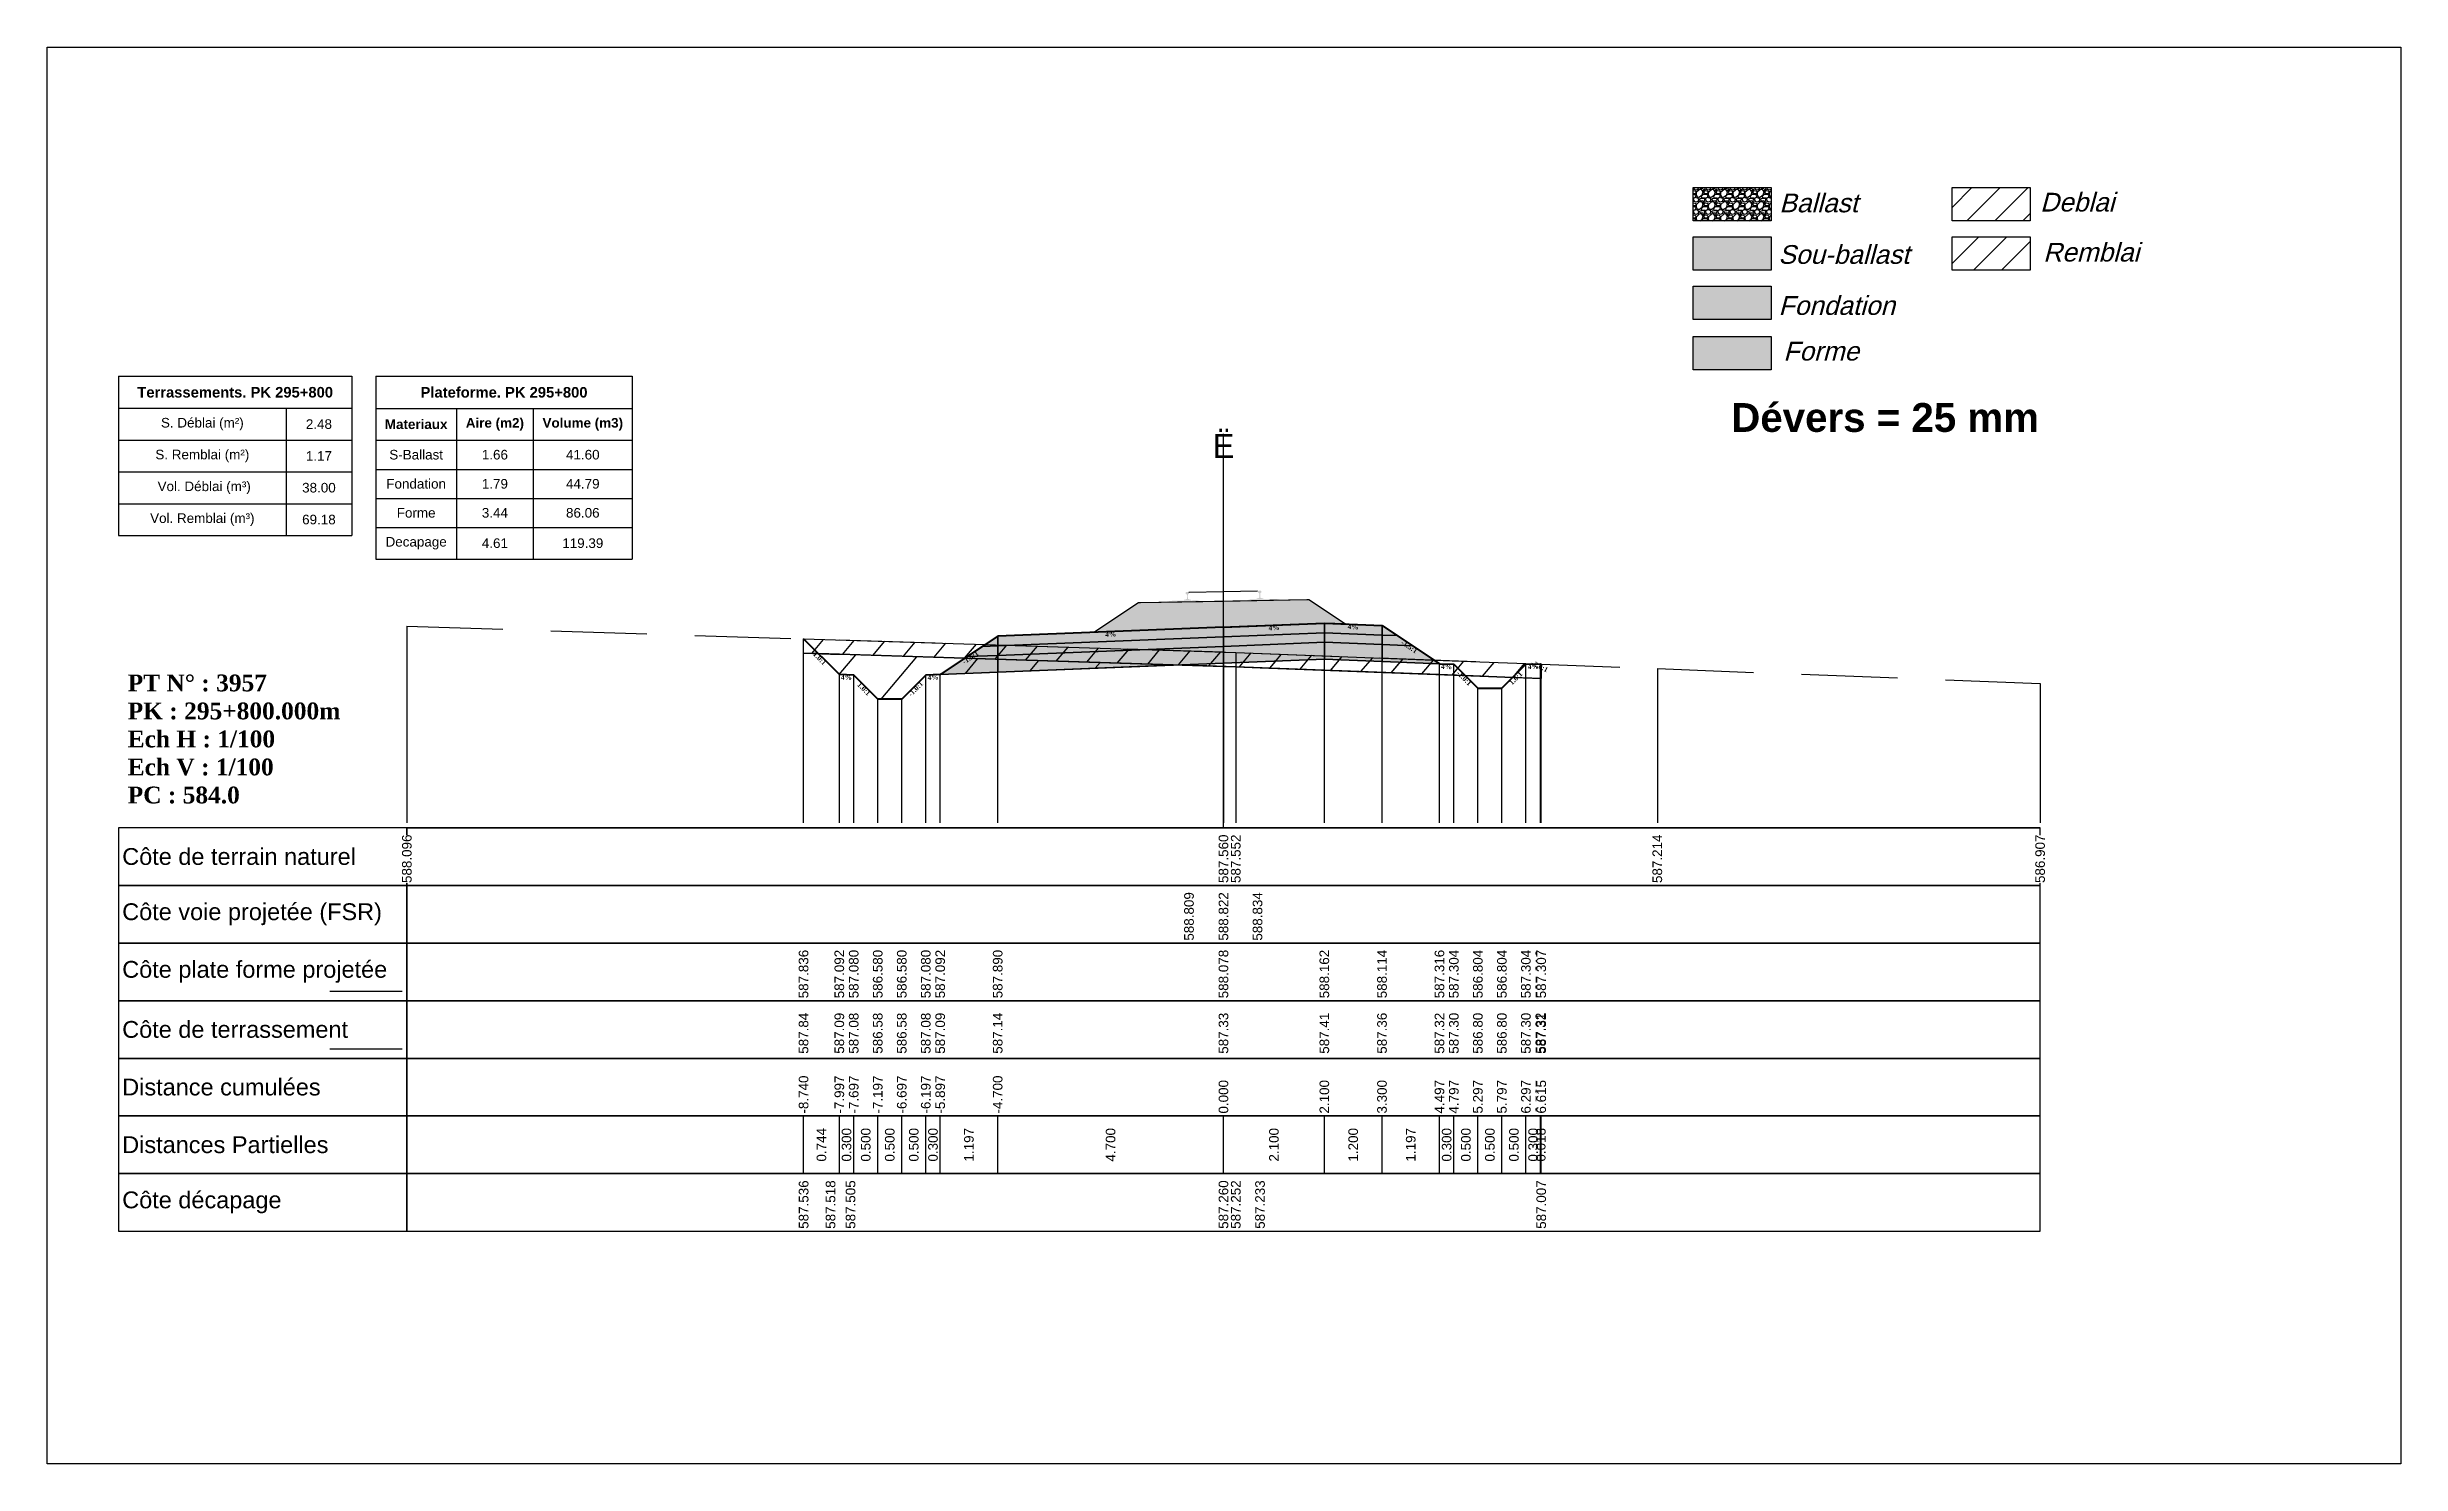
# Model space of a CAD drawing. Header units: millimetres. Extents: x 2762 to 3076, y 916 to 3305.
# Drawn here: x 2950.21 to 2999.21, y 983.44 to 1012.94 of the extents above; entities that cross this region are included whole.
import ezdxf

# ---------------------------------------------------------------- set-up
doc = ezdxf.new("R2010")
doc.units = ezdxf.units.MM
doc.header["$LTSCALE"] = 2
doc.linetypes.add('CACHE', pattern=[9.525, 6.35, -3.175])
doc.linetypes.add('DASHED', pattern=[0.75, 0.5, -0.25])
for name, color, linetype in [('C-ANNO-TABL', 1, 'Continuous'), ('C-ANNO-TABL-TEXT', 150, 'Continuous'), ('C-ANNO-TABL-TITL', 150, 'Continuous'), ('C-ANNO-TABL-TTBL', 5, 'Continuous'), ('C-ROAD-CORR', 5, 'Continuous'), ('C-ROAD-SCTN', 7, 'Continuous')]:
    doc.layers.add(name, color=color, linetype=linetype)
doc.styles.add('ARIAL', font='arial.ttf')
doc.styles.add('C3D_Etiquette', font='romans.shx')
doc.styles.add('C3D_Profil_Travers', font='romans.shx')
doc.styles.get("Standard").update_dxf_attribs({"font": 'arial.ttf'})

msp = doc.modelspace()

# ---------------------------------------------------------------- texts
at = {"insert": (2985.274, 1005.527), "char_height": 0.6, "attachment_point": 1}
msp.add_mtext_dynamic_manual_height_columns('{\\fArial|b1|i0|c0|p34;Dévers = 25 mm}', width=8.82587, gutter_width=1.25, heights=[0], dxfattribs=at)
at = {"color": 7, "linetype": 'Continuous', "lineweight": -3}
for s, insert, char_height, attachment_point, style in [('{\\fWingdings|b0|i0|c2|p0;Ë}', (2974.705, 1004.384), 0.5, 8, 'C3D_Profil_Travers'), ('{\\fTimes New Roman|b1|i0|c0|p18;PT N° : 3957\\PPK : 295+800.000m\\PEch H : 1/100\\PEch V : 1/100\\PPC : 584.0}', (2951.893, 997.184), 0.35, 7, 'C3D_Profil_Travers'), ('{\\fArial|b0|i0|c0|p34;Côte de terrain naturel}', (2951.779, 996.084), 0.35, 4, 'C3D_Etiquette'), ('{\\fArial|b0|i0|c0|p34;Côte plate forme projetée}', (2951.779, 993.684), 0.35, 4, 'C3D_Etiquette'), ('{\\fArial|b0|i0|c0|p34;Côte de terrassement}', (2951.779, 992.484), 0.35, 4, 'C3D_Etiquette'), ('{\\fArial|b0|i0|c0|p34;Distance cumulées}', (2951.779, 991.284), 0.35, 4, 'C3D_Etiquette'), ('{\\fArial|b0|i0|c0|p34;Distances Partielles}', (2951.779, 990.084), 0.35, 4, 'C3D_Etiquette'), ('{\\fArial|b0|i0|c0|p34;Côte décapage}', (2951.779, 988.884), 0.35, 4, 'C3D_Etiquette')]:
    msp.add_mtext(s, dxfattribs=dict(at, insert=insert, char_height=char_height, attachment_point=attachment_point, style=style))
at = {"color": 7, "linetype": 'Continuous', "lineweight": -3, "char_height": 0.1, "attachment_point": 2, "style": 'C3D_Etiquette'}
for s, insert, width, rotation in [('{\\fTimes New Roman|b1|i0|c0|p18;4%}', (2972.355, 1000.764), 0.42071, 2.2906), ('{\\fTimes New Roman|b1|i0|c0|p18;4%}', (2975.755, 1000.9), 0.37094, 2.2906), ('{\\fTimes New Roman|b1|i0|c0|p18;4%}', (2977.404, 1000.918), 0.42071, 357.7094), ('{\\fTimes New Roman|b1|i0|c0|p18;1.0:1}', (2966.333, 1000.245), 0.29001, 315), ('{\\fTimes New Roman|b1|i0|c0|p18;-1.5:1}', (2969.408, 1000.272), 0.34598, 33.6901), ('{\\fTimes New Roman|b1|i0|c0|p18;-1.5:1}', (2978.601, 1000.496), 0.34598, 326.3099), ('{\\fTimes New Roman|b1|i0|c0|p18;4%}', (2979.351, 1000.09), 0.42071, 357.7094), ('{\\fTimes New Roman|b1|i0|c0|p18;4%}', (2981.152, 1000.09), 0.37094, 2.2906), ('{\\fTimes New Roman|b1|i0|c0|p18;-2.0:1}', (2981.309, 1000.092), 0.34598, 333.4349), ('{\\fTimes New Roman|b1|i0|c0|p18;4%}', (2966.858, 999.866), 0.37094, 357.7094), ('{\\fTimes New Roman|b1|i0|c0|p18;1.0:1}', (2967.255, 999.611), 0.29001, 315), ('{\\fTimes New Roman|b1|i0|c0|p18;-1.0:1}', (2968.261, 999.611), 0.34598, 45), ('{\\fTimes New Roman|b1|i0|c0|p18;4%}', (2968.658, 999.866), 0.42071, 2.2906), ('{\\fTimes New Roman|b1|i0|c0|p18;-1.0:1}', (2979.749, 999.835), 0.34598, 315), ('{\\fTimes New Roman|b1|i0|c0|p18;1.0:1}', (2980.754, 999.835), 0.29001, 45)]:
    msp.add_mtext(s, dxfattribs=dict(at, insert=insert, width=width, rotation=rotation))
at = {"color": 7, "linetype": 'Continuous', "lineweight": -3, "insert": (2951.779, 994.884), "char_height": 0.35, "attachment_point": 4}
msp.add_mtext('{\\fArial|b0|i0|c0|p34;Côte voie projetée (FSR)}', dxfattribs=at)
at = {"color": 7, "linetype": 'Continuous', "lineweight": -3, "char_height": 0.2, "rotation": 90, "style": 'C3D_Profil_Travers'}
for s, insert, attachment_point in [('{\\fArial|b0|i0|c0|p34;587.84}', (2965.964, 991.979), 4), ('{\\fArial|b0|i0|c0|p34;587.09}', (2966.708, 991.979), 4), ('{\\fArial|b0|i0|c0|p34;587.08}', (2967.008, 991.979), 4), ('{\\fArial|b0|i0|c0|p34;586.58}', (2967.508, 991.979), 4), ('{\\fArial|b0|i0|c0|p34;586.58}', (2968.008, 991.979), 4), ('{\\fArial|b0|i0|c0|p34;587.08}', (2968.508, 991.979), 4), ('{\\fArial|b0|i0|c0|p34;587.09}', (2968.808, 991.979), 4), ('{\\fArial|b0|i0|c0|p34;587.14}', (2970.005, 991.979), 4), ('{\\fArial|b0|i0|c0|p34;587.33}', (2974.705, 991.979), 4), ('{\\fArial|b0|i0|c0|p34;587.41}', (2976.805, 991.979), 4), ('{\\fArial|b0|i0|c0|p34;587.36}', (2978.005, 991.979), 4), ('{\\fArial|b0|i0|c0|p34;587.32}', (2979.201, 991.979), 4), ('{\\fArial|b0|i0|c0|p34;587.30}', (2979.501, 991.979), 4), ('{\\fArial|b0|i0|c0|p34;586.80}', (2980.001, 991.979), 4), ('{\\fArial|b0|i0|c0|p34;586.80}', (2980.501, 991.979), 4), ('{\\fArial|b0|i0|c0|p34;587.30}', (2981.001, 991.979), 4), ('{\\fArial|b0|i0|c0|p34;587.32}', (2981.301, 991.979), 4), ('{\\fArial|b0|i0|c0|p34;587.31}', (2981.32, 991.979), 4), ('{\\fArial|b0|i0|c0|p34;0.744}', (2966.336, 990.084), 5), ('{\\fArial|b0|i0|c0|p34;0.300}', (2966.858, 990.084), 5), ('{\\fArial|b0|i0|c0|p34;0.500}', (2967.258, 990.084), 5), ('{\\fArial|b0|i0|c0|p34;0.500}', (2967.758, 990.084), 5), ('{\\fArial|b0|i0|c0|p34;0.500}', (2968.258, 990.084), 5), ('{\\fArial|b0|i0|c0|p34;0.300}', (2968.658, 990.084), 5), ('{\\fArial|b0|i0|c0|p34;1.197}', (2969.406, 990.084), 5), ('{\\fArial|b0|i0|c0|p34;4.700}', (2972.355, 990.084), 5), ('{\\fArial|b0|i0|c0|p34;2.100}', (2975.755, 990.084), 5), ('{\\fArial|b0|i0|c0|p34;1.200}', (2977.405, 990.084), 5), ('{\\fArial|b0|i0|c0|p34;1.197}', (2978.603, 990.084), 5), ('{\\fArial|b0|i0|c0|p34;0.300}', (2979.351, 990.084), 5), ('{\\fArial|b0|i0|c0|p34;0.500}', (2979.751, 990.084), 5), ('{\\fArial|b0|i0|c0|p34;0.500}', (2980.251, 990.084), 5), ('{\\fArial|b0|i0|c0|p34;0.500}', (2980.751, 990.084), 5), ('{\\fArial|b0|i0|c0|p34;0.300}', (2981.151, 990.084), 5), ('{\\fArial|b0|i0|c0|p34;0.018}', (2981.31, 990.084), 5)]:
    msp.add_mtext(s, dxfattribs=dict(at, insert=insert, attachment_point=attachment_point))
at = {"layer": 'C-ANNO-TABL-TEXT', "color": 7, "style": 'ARIAL', "oblique": 15}
for s, p in [('Ballast', (2986.274, 1009.499)), ('Deblai', (2991.704, 1009.515)), ('Sou-ballast', (2986.254, 1008.426)), ('Remblai', (2991.768, 1008.473)), ('Fondation', (2986.259, 1007.363)), ('Forme', (2986.359, 1006.413))]:
    msp.add_text(s, height=0.39, dxfattribs=at).set_placement(p)
at = {"layer": 'C-ANNO-TABL-TEXT', "color": 7, "linetype": 'Continuous', "lineweight": -3, "char_height": 0.2, "attachment_point": 5, "style": 'ARIAL'}
for s, insert in [('{\\fArial|b0|i0|c0|p34;\\C7;2.48}', (2955.874, 1005.088)), ('{\\fArial|b0|i0|c0|p34;\\C7;1.17}', (2955.874, 1004.426)), ('{\\fArial|b0|i0|c0|p34;\\C7;S-Ballast}', (2957.898, 1004.451)), ('{\\fArial|b0|i0|c0|p34;\\C7;1.66}', (2959.537, 1004.451)), ('{\\C18;\\c0;41.60}', (2961.367, 1004.451)), ('{\\fArial|b0|i0|c0|p34;\\C7;38.00}', (2955.874, 1003.764)), ('{\\fArial|b0|i0|c0|p34;\\C7;Fondation}', (2957.898, 1003.845)), ('{\\fArial|b0|i0|c0|p34;\\C7;1.79}', (2959.537, 1003.845)), ('{\\C18;\\c0;44.79}', (2961.367, 1003.845)), ('{\\fArial|b0|i0|c0|p34;\\C7;69.18}', (2955.874, 1003.101)), ('{\\fArial|b0|i0|c0|p34;\\C7;Forme}', (2957.898, 1003.241)), ('{\\fArial|b0|i0|c0|p34;\\C7;3.44}', (2959.537, 1003.241)), ('{\\C18;\\c0;86.06}', (2961.367, 1003.241)), ('{\\fArial|b0|i0|c0|p34;\\C7;Decapage}', (2957.898, 1002.609)), ('{\\fArial|b0|i0|c0|p34;\\C7;4.61}', (2959.537, 1002.609)), ('{\\C18;\\c0;119.39}', (2961.367, 1002.609))]:
    msp.add_mtext(s, dxfattribs=dict(at, insert=insert))
at = {"layer": 'C-ANNO-TABL-TITL', "color": 7, "linetype": 'Continuous', "lineweight": -3, "attachment_point": 5, "style": 'ARIAL'}
for s, insert, char_height in [('{\\fArial|b1|i0|c0|p34;\\C7;Terrassements. PK 295+800}', (2954.13, 1005.751), 0.22), ('{\\fArial|b1|i0|c0|p34;\\C18;\\c0;Plateforme. PK 295+800}', (2959.727, 1005.75), 0.22), ('{\\fArial|b0|i0|c0|p34;\\C7;S. Déblai (m²) }', (2953.447, 1005.088), 0.2), ('{\\fArial|b1|i0|c0|p34;\\C7;Materiaux   }', (2957.898, 1005.085), 0.2), ('{\\fArial|b1|i0|c0|p34;\\C7;Aire (m2)}', (2959.537, 1005.085), 0.2), ('{\\fArial|b1|i0|c0|p34;\\C7;Volume (m3)}', (2961.367, 1005.085), 0.2), ('{\\fArial|b0|i0|c0|p34;\\C7;S. Remblai (m²) }', (2953.447, 1004.426), 0.2), ('{\\fArial|b0|i0|c0|p34;\\C7; Vol. Déblai (m³) }', (2953.447, 1003.764), 0.2), ('{\\fArial|b0|i0|c0|p34;\\C7;Vol. Remblai (m³)}', (2953.447, 1003.101), 0.2)]:
    msp.add_mtext(s, dxfattribs=dict(at, insert=insert, char_height=char_height))

# ---------------------------------------------------------------- hatches: boundary and pattern name
h = msp.add_hatch(color=11)
h.dxf.hatch_style = 1
h.paths.add_polyline_path([(2986.106, 1008.985), (2984.48, 1008.985), (2984.48, 1008.293), (2986.106, 1008.293)])
h = msp.add_hatch(color=30)
h.dxf.hatch_style = 1
h.paths.add_polyline_path([(2986.106, 1007.958), (2984.48, 1007.958), (2984.48, 1007.266), (2986.106, 1007.266)])
h = msp.add_hatch(color=83)
h.dxf.hatch_style = 1
h.paths.add_polyline_path([(2986.106, 1006.912), (2984.48, 1006.912), (2984.48, 1006.22), (2986.106, 1006.22)])
at = {"linetype": 'Continuous', "lineweight": -3}
msp.add_hatch(color=254, dxfattribs=at).paths.add_polyline_path([(2973.494, 1001.201), (2973.491, 1001.386), (2973.605, 1001.409), (2973.953, 1001.415), (2973.953, 1001.42), (2973.879, 1001.419), (2973.879, 1001.429), (2973.88, 1001.43), (2973.881, 1001.431), (2973.883, 1001.431), (2973.903, 1001.433), (2973.906, 1001.433), (2973.909, 1001.435), (2973.937, 1001.446), (2973.939, 1001.447), (2973.94, 1001.448), (2973.941, 1001.45), (2973.942, 1001.454), (2973.943, 1001.461), (2973.944, 1001.47), (2973.945, 1001.481), (2973.945, 1001.504), (2973.944, 1001.52), (2973.943, 1001.527), (2973.942, 1001.533), (2973.941, 1001.537), (2973.941, 1001.539), (2973.94, 1001.542), (2973.939, 1001.544), (2973.938, 1001.545), (2973.937, 1001.547), (2973.935, 1001.547), (2973.92, 1001.553), (2973.917, 1001.554), (2973.917, 1001.555), (2973.916, 1001.557), (2973.916, 1001.559), (2973.916, 1001.577), (2973.916, 1001.582), (2973.917, 1001.584), (2973.919, 1001.586), (2973.921, 1001.588), (2973.924, 1001.589), (2973.925, 1001.59), (2973.929, 1001.591), (2973.933, 1001.591), (2973.936, 1001.592), (2973.94, 1001.592), (2973.945, 1001.592), (2973.948, 1001.592), (2973.951, 1001.592), (2973.955, 1001.592), (2973.958, 1001.592), (2973.962, 1001.592), (2973.967, 1001.592), (2973.97, 1001.592), (2973.974, 1001.592), (2973.978, 1001.591), (2973.979, 1001.59), (2973.981, 1001.589), (2973.984, 1001.588), (2973.986, 1001.585), (2973.987, 1001.583), (2973.988, 1001.579), (2973.988, 1001.561), (2973.988, 1001.558), (2973.987, 1001.556), (2973.987, 1001.556), (2973.984, 1001.554), (2973.969, 1001.548), (2973.968, 1001.547), (2973.966, 1001.546), (2973.965, 1001.544), (2973.965, 1001.543), (2973.964, 1001.539), (2973.963, 1001.537), (2973.963, 1001.533), (2973.962, 1001.527), (2973.962, 1001.52), (2973.961, 1001.505), (2973.962, 1001.481), (2973.963, 1001.47), (2973.964, 1001.461), (2973.966, 1001.454), (2973.967, 1001.45), (2973.967, 1001.449), (2973.969, 1001.448), (2973.971, 1001.446), (2973.999, 1001.436), (2974.002, 1001.435), (2974.006, 1001.435), (2974.026, 1001.434), (2974.027, 1001.433), (2974.028, 1001.432), (2974.029, 1001.431), (2974.029, 1001.422), (2973.955, 1001.42), (2973.955, 1001.415), (2974.159, 1001.418), (2974.291, 1001.39), (2975.125, 1001.404), (2975.256, 1001.438), (2975.46, 1001.441), (2975.46, 1001.447), (2975.386, 1001.445), (2975.386, 1001.455), (2975.387, 1001.456), (2975.388, 1001.457), (2975.389, 1001.457), (2975.409, 1001.459), (2975.413, 1001.46), (2975.416, 1001.461), (2975.444, 1001.472), (2975.446, 1001.473), (2975.447, 1001.475), (2975.448, 1001.476), (2975.449, 1001.48), (2975.45, 1001.487), (2975.451, 1001.496), (2975.452, 1001.507), (2975.451, 1001.531), (2975.45, 1001.546), (2975.45, 1001.553), (2975.449, 1001.559), (2975.448, 1001.563), (2975.448, 1001.565), (2975.447, 1001.569), (2975.446, 1001.57), (2975.445, 1001.572), (2975.443, 1001.573), (2975.442, 1001.574), (2975.427, 1001.579), (2975.424, 1001.581), (2975.423, 1001.582), (2975.423, 1001.583), (2975.423, 1001.586), (2975.422, 1001.604), (2975.423, 1001.608), (2975.424, 1001.61), (2975.426, 1001.613), (2975.428, 1001.614), (2975.431, 1001.616), (2975.432, 1001.616), (2975.435, 1001.617), (2975.439, 1001.618), (2975.443, 1001.618), (2975.447, 1001.618), (2975.452, 1001.618), (2975.455, 1001.618), (2975.458, 1001.619), (2975.461, 1001.619), (2975.465, 1001.619), (2975.469, 1001.619), (2975.474, 1001.618), (2975.477, 1001.618), (2975.481, 1001.618), (2975.485, 1001.617), (2975.486, 1001.617), (2975.488, 1001.615), (2975.49, 1001.614), (2975.493, 1001.612), (2975.494, 1001.609), (2975.494, 1001.605), (2975.495, 1001.587), (2975.495, 1001.584), (2975.494, 1001.583), (2975.494, 1001.582), (2975.491, 1001.58), (2975.476, 1001.574), (2975.474, 1001.574), (2975.473, 1001.572), (2975.472, 1001.571), (2975.471, 1001.569), (2975.471, 1001.566), (2975.47, 1001.564), (2975.469, 1001.559), (2975.469, 1001.553), (2975.468, 1001.547), (2975.468, 1001.531), (2975.468, 1001.507), (2975.47, 1001.497), (2975.471, 1001.488), (2975.472, 1001.481), (2975.473, 1001.476), (2975.474, 1001.475), (2975.475, 1001.474), (2975.478, 1001.473), (2975.506, 1001.463), (2975.509, 1001.461), (2975.512, 1001.461), (2975.532, 1001.46), (2975.534, 1001.459), (2975.535, 1001.459), (2975.536, 1001.458), (2975.536, 1001.448), (2975.462, 1001.447), (2975.462, 1001.441), (2975.81, 1001.447), (2975.925, 1001.428), (2975.929, 1001.243)])
h = msp.add_hatch(dxfattribs=at)
h.set_pattern_fill('GRAVEL', color=252, scale=0.009, style=0)
h.set_pattern_definition([(228.0128, (2972.168941, 1000.982526), (-1.8288, -2.0574), [0.030755, -3.0447435]), (184.96974, (2972.148367, 1000.959666), (2.743199999, 0.228600013), [0.0527764, -5.2248644]), (132.51045, (2972.09579, 1000.955094), (2.286, -2.5146), [0.0372133, -3.684125]), (267.2737, (2972.006635, 1000.897944), (0.2286, 4.572), [0.0480604, -4.7579794]), (292.83365, (2972.004349, 1000.849938), (-1.143, 2.7432), [0.047127, -4.6655827]), (357.2737, (2972.022637, 1000.806504), (-4.572, 0.2286), [0.0480604, -4.7579794]), (37.69424, (2972.0706434, 1000.8042175), (-2.9718, -2.286), [0.0635574, -6.2921804]), (72.25533, (2972.120935, 1000.8430795), (1.6002, 5.0292), [0.0600048, -5.940473]), (121.42957, (2972.139223, 1000.90023), (-1.8288, 2.9718), [0.048223, -4.774099]), (175.23636, (2972.114077, 1000.941378), (2.5146, -0.2286), [0.055054, -2.697654]), (222.39744, (2972.0592134, 1000.9459495), (-2.7432, -2.5146), [0.071197, -7.0485095]), (138.81407, (2972.23295, 1000.895658), (-1.6002, 1.3716), [0.0243004, -2.405751]), (171.46923, (2972.214661, 1000.91166), (2.9718, -0.4572), [0.0462314, -4.5769175]), (225, (2972.16894, 1000.91852), (-3e-17, -0.2286), [0.032329, -0.29096]), (203.1986, (2972.15294, 1000.94595), (1.143, 0.4572), [0.01741, -1.723556]), (291.8014, (2972.136937, 1000.93909), (-0.2286, 0.6858), [0.024621, -1.206428]), (30.9638, (2972.14608, 1000.91623), (0.6858, 0.4572), [0.039989, -1.292967]), (161.565, (2972.18037, 1000.936806), (0.4572, -0.2286), [0.028916, -0.693981]), (16.38954, (2972.00435, 1000.939092), (2.286, 0.6858), [0.040508, -4.0102944]), (70.34618, (2972.043211, 1000.950522), (-0.9144, -2.5146), [0.033984, -3.3643994]), (293.1986, (2972.18037, 1000.982526), (-0.4572, 1.143), [0.034819, -1.7061465]), (343.61046, (2972.194087, 1000.950522), (-2.286, 0.6858), [0.040508, -4.0102944]), (339.44395, (2972.00435, 1000.79736), (-1.143, 0.4572), [0.039063, -1.914096]), (294.77514, (2972.040925, 1000.783644), (-1.143, 2.5146), [0.0327305, -3.2403234]), (66.8014, (2972.182657, 1000.753926), (0.4572, 1.143), [0.034819, -1.7061465]), (17.35402, (2972.196373, 1000.78593), (-2.9718, -0.9144), [0.0383204, -3.793714]), (69.44395, (2972.070643, 1000.753926), (-0.4572, -1.143), [0.0195316, -1.933628]), (101.3099, (2972.16894, 1000.753926), (-0.2286, 0.9144), [0.011656, -1.1539795]), (165.9638, (2972.166655, 1000.765356), (0.6858, -0.2286), [0.047127, -0.895415]), (186.009, (2972.120935, 1000.776786), (2.286, 0.2286), [0.043674, -4.323723]), (303.69, (2972.14608, 1000.89566), (-0.2286, 0.4572), [0.032969, -0.79126]), (353.15723, (2972.164369, 1000.8682255), (3.8862, -0.4572), [0.05756, -5.698441]), (60.9454, (2972.22152, 1000.861368), (-0.9144, -1.6002), [0.023536, -2.330045]), (90, (2972.23295, 1000.88194), (-0.2286, 0.2286), [0.013716, -0.214884]), (120.25644, (2972.116363, 1000.783644), (0.9144, -1.6002), [0.031758, -3.1440547]), (48.0128, (2972.100361, 1000.811076), (1.8288, 2.0574), [0.06151, -3.0139886]), (0, (2972.1415, 1000.8568), (0.2286, 0.2286), [0.059436, -0.169164]), (325.30485, (2972.200945, 1000.856796), (2.286, -1.6002), [0.036145, -3.5783385]), (254.0546, (2972.230663, 1000.83622), (-0.2286, -0.9144), [0.033285, -1.6309485]), (207.64598, (2972.221519, 1000.804218), (-4.3434, -2.286), [0.054193, -5.365122]), (175.42608, (2972.173513, 1000.7790715), (-2.9718, 0.2286), [0.0573327, -5.675926])])
h.paths.add_polyline_path([(2972.004, 1000.754), (2972.933, 1001.373), (2972.977, 1001.373), (2976.439, 1001.434), (2976.483, 1001.434), (2977.241, 1000.928), (2976.805, 1000.946)])
h = msp.add_hatch(dxfattribs=at)
h.set_pattern_fill('_U', color=150, scale=0.5, angle=50, style=0, pattern_type=0)
h.set_pattern_definition([(50, (2980.72725, 999.81387), (-0.383022, 0.321394), [])])
h.paths.add_polyline_path([(2980.727, 999.814), (2981.001, 1000.088), (2981.195, 1000.096), (2981.32, 1000.091), (2981.32, 999.791)])
h.paths.add_polyline_path([(2979.086, 1000.177), (2981.195, 1000.096), (2981.001, 1000.088), (2980.727, 999.814), (2979.737, 999.852), (2979.501, 1000.088), (2979.201, 1000.1)])
h.paths.add_polyline_path([(2969.315, 1000.214), (2969.745, 1000.501), (2974.961, 1000.336), (2979.086, 1000.177), (2979.201, 1000.1), (2979.501, 1000.088), (2979.737, 999.852), (2974.961, 1000.036)])
h.paths.add_polyline_path([(2965.964, 1000.62), (2969.745, 1000.501), (2969.315, 1000.214), (2966.274, 1000.31)])
h.paths.add_polyline_path([(2965.964, 1000.32), (2965.964, 1000.62), (2966.274, 1000.31), (2965.966, 1000.32)])
h = msp.add_hatch(dxfattribs=at)
h.set_pattern_fill('_U', color=3, angle=50, style=0, pattern_type=0)
h.set_pattern_definition([(50, (2980.7272, 999.8139), (-0.766044, 0.64279), [])])
h.paths.add_polyline_path([(2980.727, 999.814), (2981.001, 1000.088), (2981.301, 1000.1), (2981.32, 1000.091), (2981.32, 999.791)])
h.paths.add_polyline_path([(2973.759, 1000.074), (2976.805, 1000.196), (2979.501, 1000.088), (2979.737, 999.852), (2974.961, 1000.036)])
h.paths.add_polyline_path([(2965.964, 1000.32), (2965.964, 1000.62), (2966.274, 1000.31), (2965.966, 1000.32)])
h = msp.add_hatch(color=30, dxfattribs=at)
h.paths.add_polyline_path([(2978.005, 1000.498), (2978.005, 1000.698), (2978.324, 1000.685), (2978.643, 1000.472)])
h.paths.add_polyline_path([(2976.805, 1000.546), (2976.805, 1000.746), (2978.005, 1000.698), (2978.005, 1000.498)])
h.paths.add_polyline_path([(2974.705, 1000.462), (2974.705, 1000.662), (2976.805, 1000.746), (2976.805, 1000.546)])
h.paths.add_polyline_path([(2970.005, 1000.274), (2970.005, 1000.474), (2974.705, 1000.662), (2974.705, 1000.462)])
h.paths.add_polyline_path([(2969.366, 1000.248), (2969.685, 1000.461), (2970.005, 1000.474), (2970.005, 1000.274)])
h = msp.add_hatch(color=11, dxfattribs=at)
h.paths.add_polyline_path([(2978.005, 1000.698), (2978.005, 1000.898), (2978.324, 1000.685)])
h.paths.add_polyline_path([(2976.805, 1000.746), (2976.805, 1000.946), (2978.005, 1000.898), (2978.005, 1000.698)])
h.paths.add_polyline_path([(2974.705, 1000.662), (2974.705, 1000.862), (2976.805, 1000.946), (2976.805, 1000.746)])
h.paths.add_polyline_path([(2970.005, 1000.474), (2970.005, 1000.674), (2974.705, 1000.862), (2974.705, 1000.662)])
h.paths.add_polyline_path([(2969.685, 1000.461), (2970.005, 1000.674), (2970.005, 1000.474)])
h = msp.add_hatch(dxfattribs=at)
h.set_pattern_fill('_U', color=1, angle=50, style=0, pattern_type=0)
h.set_pattern_definition([(50, (2979.7375, 999.852), (-0.766044, 0.64279), [])])
h.paths.add_polyline_path([(2979.737, 999.852), (2980.727, 999.814), (2980.501, 999.588), (2980.001, 999.588)])
h.paths.add_polyline_path([(2966.274, 1000.31), (2973.759, 1000.074), (2968.508, 999.864), (2968.008, 999.364), (2967.508, 999.364), (2967.008, 999.864), (2966.708, 999.876)])
h = msp.add_hatch(color=83, dxfattribs=at)
h.paths.add_polyline_path([(2978.005, 1000.148), (2978.005, 1000.498), (2978.643, 1000.472), (2979.201, 1000.1)])
h.paths.add_polyline_path([(2976.805, 1000.196), (2976.805, 1000.546), (2978.005, 1000.498), (2978.005, 1000.148)])
h.paths.add_polyline_path([(2974.705, 1000.112), (2974.705, 1000.462), (2976.805, 1000.546), (2976.805, 1000.196)])
h.paths.add_polyline_path([(2970.005, 999.924), (2970.005, 1000.274), (2974.705, 1000.462), (2974.705, 1000.112)])
h.paths.add_polyline_path([(2968.808, 999.876), (2969.366, 1000.248), (2970.005, 1000.274), (2970.005, 999.924)])

# ---------------------------------------------------------------- linework, layer by layer
for p, q in [((2984.48, 1010.012), (2986.106, 1010.012)), ((2984.48, 1009.32), (2984.48, 1010.012)), ((2986.106, 1010.012), (2986.106, 1009.32)), ((2989.873, 1010.012), (2991.499, 1010.012)), ((2989.873, 1009.32), (2989.873, 1010.012)), ((2991.499, 1010.012), (2991.499, 1009.32)), ((2986.106, 1009.32), (2984.48, 1009.32)), ((2984.48, 1008.985), (2986.106, 1008.985)), ((2984.48, 1008.293), (2984.48, 1008.985)), ((2986.106, 1008.985), (2986.106, 1008.293)), ((2991.499, 1009.32), (2989.873, 1009.32)), ((2989.873, 1008.985), (2991.499, 1008.985)), ((2989.873, 1008.293), (2989.873, 1008.985)), ((2991.499, 1008.985), (2991.499, 1008.293)), ((2986.106, 1008.293), (2984.48, 1008.293)), ((2984.48, 1007.958), (2986.106, 1007.958)), ((2984.48, 1007.266), (2984.48, 1007.958)), ((2986.106, 1007.958), (2986.106, 1007.266)), ((2991.499, 1008.293), (2989.873, 1008.293)), ((2986.106, 1007.266), (2984.48, 1007.266)), ((2984.48, 1006.912), (2986.106, 1006.912)), ((2984.48, 1006.22), (2984.48, 1006.912)), ((2986.106, 1006.912), (2986.106, 1006.22)), ((2986.106, 1006.22), (2984.48, 1006.22))]:
    msp.add_line(p, q)
at = {"linetype": 'Continuous'}
for p, q in [((2984.483, 1009.966), (2984.48, 1009.967)), ((2984.48, 1009.964), (2984.483, 1009.966)), ((2984.52, 1009.937), (2984.48, 1009.944)), ((2984.48, 1009.898), (2984.53, 1009.892)), ((2984.486, 1010.012), (2984.499, 1009.982)), ((2984.498, 1009.982), (2984.541, 1009.969)), ((2984.543, 1009.922), (2984.522, 1009.939)), ((2984.529, 1009.882), (2984.542, 1009.905)), ((2984.541, 1009.969), (2984.585, 1009.982)), ((2984.544, 1009.923), (2984.542, 1009.87)), ((2984.542, 1009.905), (2984.542, 1009.92)), ((2984.609, 1009.969), (2984.55, 1009.916)), ((2984.585, 1009.981), (2984.596, 1010.012)), ((2984.662, 1009.969), (2984.601, 1009.974)), ((2984.642, 1009.987), (2984.618, 1010.012)), ((2984.685, 1009.992), (2984.627, 1009.987)), ((2984.689, 1009.924), (2984.661, 1009.97)), ((2984.671, 1009.862), (2984.691, 1009.926)), ((2984.688, 1009.969), (2984.698, 1009.943)), ((2984.707, 1009.977), (2984.689, 1009.969)), ((2984.699, 1009.943), (2984.737, 1009.966)), ((2984.724, 1009.946), (2984.699, 1009.92)), ((2984.699, 1009.92), (2984.719, 1009.89)), ((2984.719, 1010.012), (2984.701, 1009.992)), ((2984.737, 1009.966), (2984.706, 1009.976)), ((2984.72, 1009.9), (2984.784, 1009.892)), ((2984.774, 1009.937), (2984.724, 1009.945)), ((2984.74, 1010.012), (2984.753, 1009.982)), ((2984.752, 1009.982), (2984.795, 1009.969)), ((2984.797, 1009.922), (2984.776, 1009.939)), ((2984.783, 1009.882), (2984.796, 1009.905)), ((2984.795, 1009.969), (2984.839, 1009.982)), ((2984.798, 1009.923), (2984.796, 1009.87)), ((2984.796, 1009.905), (2984.796, 1009.92)), ((2984.863, 1009.969), (2984.804, 1009.916)), ((2984.839, 1009.981), (2984.85, 1010.012)), ((2984.916, 1009.969), (2984.855, 1009.974)), ((2984.896, 1009.987), (2984.872, 1010.012)), ((2984.939, 1009.992), (2984.881, 1009.987)), ((2984.943, 1009.924), (2984.915, 1009.97)), ((2984.925, 1009.862), (2984.945, 1009.926)), ((2984.942, 1009.969), (2984.952, 1009.943)), ((2984.961, 1009.977), (2984.943, 1009.969)), ((2984.953, 1009.943), (2984.991, 1009.966)), ((2984.978, 1009.946), (2984.953, 1009.92)), ((2984.953, 1009.92), (2984.973, 1009.89)), ((2984.973, 1010.012), (2984.955, 1009.992)), ((2984.991, 1009.966), (2984.96, 1009.976)), ((2984.974, 1009.9), (2985.038, 1009.892)), ((2985.028, 1009.937), (2984.978, 1009.945)), ((2984.994, 1010.012), (2985.007, 1009.982)), ((2985.006, 1009.982), (2985.049, 1009.969)), ((2985.051, 1009.922), (2985.03, 1009.939)), ((2985.037, 1009.882), (2985.05, 1009.905)), ((2985.049, 1009.969), (2985.093, 1009.982)), ((2985.052, 1009.923), (2985.05, 1009.87)), ((2985.05, 1009.905), (2985.05, 1009.92)), ((2985.117, 1009.969), (2985.058, 1009.916)), ((2985.093, 1009.981), (2985.104, 1010.012)), ((2985.17, 1009.969), (2985.109, 1009.974)), ((2985.15, 1009.987), (2985.126, 1010.012)), ((2985.193, 1009.992), (2985.135, 1009.987)), ((2985.197, 1009.924), (2985.169, 1009.97)), ((2985.179, 1009.862), (2985.199, 1009.926)), ((2985.196, 1009.969), (2985.206, 1009.943)), ((2985.215, 1009.977), (2985.197, 1009.969)), ((2985.207, 1009.943), (2985.245, 1009.966)), ((2985.232, 1009.946), (2985.207, 1009.92)), ((2985.207, 1009.92), (2985.227, 1009.89)), ((2985.227, 1010.012), (2985.209, 1009.992)), ((2985.245, 1009.966), (2985.214, 1009.976)), ((2985.228, 1009.9), (2985.292, 1009.892)), ((2985.282, 1009.937), (2985.232, 1009.945)), ((2985.248, 1010.012), (2985.261, 1009.982)), ((2985.26, 1009.982), (2985.303, 1009.969)), ((2985.305, 1009.922), (2985.284, 1009.939)), ((2985.291, 1009.882), (2985.304, 1009.905)), ((2985.303, 1009.969), (2985.347, 1009.982)), ((2985.306, 1009.923), (2985.304, 1009.87)), ((2985.304, 1009.905), (2985.304, 1009.92)), ((2985.371, 1009.969), (2985.312, 1009.916)), ((2985.347, 1009.981), (2985.358, 1010.012)), ((2985.424, 1009.969), (2985.363, 1009.974)), ((2985.404, 1009.987), (2985.38, 1010.012)), ((2985.447, 1009.992), (2985.389, 1009.987)), ((2985.451, 1009.924), (2985.423, 1009.97)), ((2985.433, 1009.862), (2985.453, 1009.926)), ((2985.45, 1009.969), (2985.46, 1009.943)), ((2985.469, 1009.977), (2985.451, 1009.969)), ((2985.461, 1009.943), (2985.499, 1009.966)), ((2985.486, 1009.946), (2985.461, 1009.92)), ((2985.461, 1009.92), (2985.481, 1009.89)), ((2985.481, 1010.012), (2985.463, 1009.992)), ((2985.499, 1009.966), (2985.468, 1009.976)), ((2985.482, 1009.9), (2985.546, 1009.892)), ((2985.536, 1009.937), (2985.486, 1009.945)), ((2985.502, 1010.012), (2985.515, 1009.982)), ((2985.514, 1009.982), (2985.557, 1009.969)), ((2985.559, 1009.922), (2985.538, 1009.939)), ((2985.545, 1009.882), (2985.558, 1009.905)), ((2985.557, 1009.969), (2985.601, 1009.982)), ((2985.56, 1009.923), (2985.558, 1009.87)), ((2985.558, 1009.905), (2985.558, 1009.92)), ((2985.625, 1009.969), (2985.566, 1009.916)), ((2985.601, 1009.981), (2985.612, 1010.012)), ((2985.678, 1009.969), (2985.617, 1009.974)), ((2985.658, 1009.987), (2985.634, 1010.012)), ((2985.701, 1009.992), (2985.643, 1009.987)), ((2985.705, 1009.924), (2985.677, 1009.97)), ((2985.687, 1009.862), (2985.707, 1009.926)), ((2985.704, 1009.969), (2985.714, 1009.943)), ((2985.723, 1009.977), (2985.705, 1009.969)), ((2985.715, 1009.943), (2985.753, 1009.966)), ((2985.74, 1009.946), (2985.715, 1009.92)), ((2985.715, 1009.92), (2985.735, 1009.89)), ((2985.735, 1010.012), (2985.717, 1009.992)), ((2985.753, 1009.966), (2985.722, 1009.976)), ((2985.736, 1009.9), (2985.8, 1009.892)), ((2985.79, 1009.937), (2985.74, 1009.945)), ((2985.756, 1010.012), (2985.769, 1009.982)), ((2985.768, 1009.982), (2985.811, 1009.969)), ((2985.813, 1009.922), (2985.792, 1009.939)), ((2985.799, 1009.882), (2985.812, 1009.905)), ((2985.811, 1009.969), (2985.855, 1009.982)), ((2985.814, 1009.923), (2985.812, 1009.87)), ((2985.812, 1009.905), (2985.812, 1009.92)), ((2985.879, 1009.969), (2985.82, 1009.916)), ((2985.855, 1009.981), (2985.866, 1010.012)), ((2985.932, 1009.969), (2985.871, 1009.974)), ((2985.912, 1009.987), (2985.888, 1010.012)), ((2985.955, 1009.992), (2985.897, 1009.987)), ((2985.959, 1009.924), (2985.931, 1009.97)), ((2985.941, 1009.862), (2985.961, 1009.926)), ((2985.958, 1009.969), (2985.968, 1009.943)), ((2985.977, 1009.977), (2985.959, 1009.969)), ((2985.969, 1009.943), (2986.007, 1009.966)), ((2985.994, 1009.946), (2985.969, 1009.92)), ((2985.969, 1009.92), (2985.989, 1009.89)), ((2985.989, 1010.012), (2985.971, 1009.992)), ((2986.007, 1009.966), (2985.976, 1009.976)), ((2985.99, 1009.9), (2986.054, 1009.892)), ((2986.044, 1009.937), (2985.994, 1009.945)), ((2986.01, 1010.012), (2986.023, 1009.982)), ((2986.022, 1009.982), (2986.065, 1009.969)), ((2986.067, 1009.922), (2986.046, 1009.939)), ((2986.053, 1009.882), (2986.066, 1009.905)), ((2986.065, 1009.969), (2986.106, 1009.981)), ((2986.068, 1009.923), (2986.066, 1009.87)), ((2986.066, 1009.905), (2986.066, 1009.92)), ((2986.106, 1009.945), (2986.074, 1009.916)), ((2984.48, 1009.877), (2984.506, 1009.877)), ((2984.532, 1009.813), (2984.48, 1009.785)), ((2984.483, 1009.712), (2984.48, 1009.713)), ((2984.48, 1009.71), (2984.483, 1009.712)), ((2984.52, 1009.683), (2984.48, 1009.69)), ((2984.48, 1009.644), (2984.53, 1009.638)), ((2984.48, 1009.623), (2984.506, 1009.623)), ((2984.532, 1009.559), (2984.48, 1009.531)), ((2984.483, 1009.458), (2984.48, 1009.459)), ((2984.48, 1009.456), (2984.483, 1009.458)), ((2984.52, 1009.429), (2984.48, 1009.436)), ((2984.484, 1009.763), (2984.499, 1009.728)), ((2984.484, 1009.509), (2984.499, 1009.474)), ((2984.485, 1009.763), (2984.501, 1009.799)), ((2984.485, 1009.509), (2984.501, 1009.545)), ((2984.498, 1009.728), (2984.541, 1009.715)), ((2984.498, 1009.474), (2984.541, 1009.461)), ((2984.501, 1009.799), (2984.542, 1009.812)), ((2984.501, 1009.545), (2984.542, 1009.558)), ((2984.505, 1009.88), (2984.539, 1009.857)), ((2984.505, 1009.626), (2984.539, 1009.603)), ((2984.543, 1009.668), (2984.522, 1009.685)), ((2984.543, 1009.414), (2984.522, 1009.431)), ((2984.539, 1009.854), (2984.529, 1009.819)), ((2984.529, 1009.628), (2984.542, 1009.651)), ((2984.539, 1009.6), (2984.529, 1009.565)), ((2984.541, 1009.81), (2984.582, 1009.795)), ((2984.541, 1009.715), (2984.585, 1009.728)), ((2984.541, 1009.556), (2984.582, 1009.541)), ((2984.541, 1009.461), (2984.585, 1009.474)), ((2984.542, 1009.87), (2984.562, 1009.822)), ((2984.544, 1009.669), (2984.542, 1009.616)), ((2984.542, 1009.651), (2984.542, 1009.666)), ((2984.542, 1009.616), (2984.562, 1009.568)), ((2984.544, 1009.415), (2984.542, 1009.362)), ((2984.542, 1009.397), (2984.542, 1009.412)), ((2984.609, 1009.715), (2984.55, 1009.662)), ((2984.609, 1009.461), (2984.55, 1009.408)), ((2984.562, 1009.819), (2984.615, 1009.816)), ((2984.562, 1009.565), (2984.615, 1009.562)), ((2984.581, 1009.797), (2984.596, 1009.764)), ((2984.581, 1009.543), (2984.596, 1009.51)), ((2984.585, 1009.727), (2984.598, 1009.763)), ((2984.585, 1009.473), (2984.598, 1009.509)), ((2984.662, 1009.715), (2984.601, 1009.72)), ((2984.662, 1009.461), (2984.601, 1009.466)), ((2984.642, 1009.733), (2984.614, 1009.763)), ((2984.642, 1009.479), (2984.614, 1009.509)), ((2984.615, 1009.819), (2984.671, 1009.862)), ((2984.615, 1009.763), (2984.623, 1009.783)), ((2984.615, 1009.565), (2984.671, 1009.608)), ((2984.615, 1009.509), (2984.623, 1009.529)), ((2984.671, 1009.783), (2984.623, 1009.778)), ((2984.671, 1009.529), (2984.623, 1009.524)), ((2984.685, 1009.738), (2984.627, 1009.733)), ((2984.685, 1009.484), (2984.627, 1009.479)), ((2984.649, 1009.826), (2984.694, 1009.877)), ((2984.649, 1009.572), (2984.694, 1009.623)), ((2984.668, 1009.797), (2984.65, 1009.827)), ((2984.668, 1009.543), (2984.65, 1009.573)), ((2984.689, 1009.67), (2984.661, 1009.716)), ((2984.689, 1009.416), (2984.661, 1009.462)), ((2984.73, 1009.793), (2984.666, 1009.798)), ((2984.73, 1009.539), (2984.666, 1009.544)), ((2984.722, 1009.776), (2984.671, 1009.788)), ((2984.671, 1009.608), (2984.691, 1009.672)), ((2984.722, 1009.522), (2984.671, 1009.534)), ((2984.671, 1009.354), (2984.691, 1009.418)), ((2984.688, 1009.715), (2984.698, 1009.689)), ((2984.688, 1009.461), (2984.698, 1009.435)), ((2984.707, 1009.723), (2984.689, 1009.715)), ((2984.707, 1009.469), (2984.689, 1009.461)), ((2984.694, 1009.877), (2984.76, 1009.877)), ((2984.694, 1009.623), (2984.76, 1009.623)), ((2984.699, 1009.689), (2984.737, 1009.712)), ((2984.724, 1009.692), (2984.699, 1009.666)), ((2984.699, 1009.666), (2984.719, 1009.636)), ((2984.699, 1009.435), (2984.737, 1009.458)), ((2984.724, 1009.438), (2984.699, 1009.412)), ((2984.699, 1009.412), (2984.719, 1009.382)), ((2984.724, 1009.764), (2984.701, 1009.738)), ((2984.724, 1009.51), (2984.701, 1009.484)), ((2984.737, 1009.712), (2984.706, 1009.722)), ((2984.737, 1009.458), (2984.706, 1009.468)), ((2984.72, 1009.646), (2984.784, 1009.638)), ((2984.724, 1009.763), (2984.722, 1009.776)), ((2984.724, 1009.509), (2984.722, 1009.522)), ((2984.774, 1009.683), (2984.724, 1009.691)), ((2984.774, 1009.429), (2984.724, 1009.437)), ((2984.786, 1009.813), (2984.733, 1009.785)), ((2984.786, 1009.559), (2984.733, 1009.531)), ((2984.738, 1009.763), (2984.753, 1009.728)), ((2984.738, 1009.509), (2984.753, 1009.474)), ((2984.739, 1009.763), (2984.755, 1009.799)), ((2984.739, 1009.509), (2984.755, 1009.545)), ((2984.752, 1009.728), (2984.795, 1009.715)), ((2984.752, 1009.474), (2984.795, 1009.461)), ((2984.755, 1009.799), (2984.796, 1009.812)), ((2984.755, 1009.545), (2984.796, 1009.558)), ((2984.759, 1009.88), (2984.793, 1009.857)), ((2984.759, 1009.626), (2984.793, 1009.603)), ((2984.797, 1009.668), (2984.776, 1009.685)), ((2984.797, 1009.414), (2984.776, 1009.431)), ((2984.793, 1009.854), (2984.783, 1009.819)), ((2984.783, 1009.628), (2984.796, 1009.651)), ((2984.793, 1009.6), (2984.783, 1009.565)), ((2984.795, 1009.81), (2984.836, 1009.795)), ((2984.795, 1009.715), (2984.839, 1009.728)), ((2984.795, 1009.556), (2984.836, 1009.541)), ((2984.795, 1009.461), (2984.839, 1009.474)), ((2984.796, 1009.87), (2984.816, 1009.822)), ((2984.798, 1009.669), (2984.796, 1009.616)), ((2984.796, 1009.651), (2984.796, 1009.666)), ((2984.796, 1009.616), (2984.816, 1009.568)), ((2984.798, 1009.415), (2984.796, 1009.362)), ((2984.796, 1009.397), (2984.796, 1009.412)), ((2984.863, 1009.715), (2984.804, 1009.662)), ((2984.863, 1009.461), (2984.804, 1009.408)), ((2984.816, 1009.819), (2984.869, 1009.816)), ((2984.816, 1009.565), (2984.869, 1009.562)), ((2984.835, 1009.797), (2984.85, 1009.764)), ((2984.835, 1009.543), (2984.85, 1009.51)), ((2984.839, 1009.727), (2984.852, 1009.763)), ((2984.839, 1009.473), (2984.852, 1009.509)), ((2984.916, 1009.715), (2984.855, 1009.72)), ((2984.916, 1009.461), (2984.855, 1009.466)), ((2984.896, 1009.733), (2984.868, 1009.763)), ((2984.896, 1009.479), (2984.868, 1009.509)), ((2984.869, 1009.819), (2984.925, 1009.862)), ((2984.869, 1009.763), (2984.877, 1009.783)), ((2984.869, 1009.565), (2984.925, 1009.608)), ((2984.869, 1009.509), (2984.877, 1009.529)), ((2984.925, 1009.783), (2984.877, 1009.778)), ((2984.925, 1009.529), (2984.877, 1009.524)), ((2984.939, 1009.738), (2984.881, 1009.733)), ((2984.939, 1009.484), (2984.881, 1009.479)), ((2984.903, 1009.826), (2984.948, 1009.877)), ((2984.903, 1009.572), (2984.948, 1009.623)), ((2984.922, 1009.797), (2984.904, 1009.827)), ((2984.922, 1009.543), (2984.904, 1009.573)), ((2984.943, 1009.67), (2984.915, 1009.716)), ((2984.943, 1009.416), (2984.915, 1009.462)), ((2984.984, 1009.793), (2984.92, 1009.798)), ((2984.984, 1009.539), (2984.92, 1009.544)), ((2984.976, 1009.776), (2984.925, 1009.788)), ((2984.925, 1009.608), (2984.945, 1009.672)), ((2984.976, 1009.522), (2984.925, 1009.534)), ((2984.925, 1009.354), (2984.945, 1009.418)), ((2984.942, 1009.715), (2984.952, 1009.689)), ((2984.942, 1009.461), (2984.952, 1009.435)), ((2984.961, 1009.723), (2984.943, 1009.715)), ((2984.961, 1009.469), (2984.943, 1009.461)), ((2984.948, 1009.877), (2985.014, 1009.877)), ((2984.948, 1009.623), (2985.014, 1009.623)), ((2984.953, 1009.689), (2984.991, 1009.712)), ((2984.978, 1009.692), (2984.953, 1009.666)), ((2984.953, 1009.666), (2984.973, 1009.636)), ((2984.953, 1009.435), (2984.991, 1009.458)), ((2984.978, 1009.438), (2984.953, 1009.412)), ((2984.953, 1009.412), (2984.973, 1009.382)), ((2984.978, 1009.764), (2984.955, 1009.738)), ((2984.978, 1009.51), (2984.955, 1009.484)), ((2984.991, 1009.712), (2984.96, 1009.722)), ((2984.991, 1009.458), (2984.96, 1009.468)), ((2984.974, 1009.646), (2985.038, 1009.638)), ((2984.978, 1009.763), (2984.976, 1009.776)), ((2984.978, 1009.509), (2984.976, 1009.522)), ((2985.028, 1009.683), (2984.978, 1009.691)), ((2985.028, 1009.429), (2984.978, 1009.437)), ((2985.04, 1009.813), (2984.987, 1009.785)), ((2985.04, 1009.559), (2984.987, 1009.531)), ((2984.992, 1009.763), (2985.007, 1009.728)), ((2984.992, 1009.509), (2985.007, 1009.474)), ((2984.993, 1009.763), (2985.009, 1009.799)), ((2984.993, 1009.509), (2985.009, 1009.545)), ((2985.006, 1009.728), (2985.049, 1009.715)), ((2985.006, 1009.474), (2985.049, 1009.461)), ((2985.009, 1009.799), (2985.05, 1009.812)), ((2985.009, 1009.545), (2985.05, 1009.558)), ((2985.013, 1009.88), (2985.047, 1009.857)), ((2985.013, 1009.626), (2985.047, 1009.603)), ((2985.051, 1009.668), (2985.03, 1009.685)), ((2985.051, 1009.414), (2985.03, 1009.431)), ((2985.047, 1009.854), (2985.037, 1009.819)), ((2985.037, 1009.628), (2985.05, 1009.651)), ((2985.047, 1009.6), (2985.037, 1009.565)), ((2985.049, 1009.81), (2985.09, 1009.795)), ((2985.049, 1009.715), (2985.093, 1009.728)), ((2985.049, 1009.556), (2985.09, 1009.541)), ((2985.049, 1009.461), (2985.093, 1009.474)), ((2985.05, 1009.87), (2985.07, 1009.822)), ((2985.052, 1009.669), (2985.05, 1009.616)), ((2985.05, 1009.651), (2985.05, 1009.666)), ((2985.05, 1009.616), (2985.07, 1009.568)), ((2985.052, 1009.415), (2985.05, 1009.362)), ((2985.05, 1009.397), (2985.05, 1009.412)), ((2985.117, 1009.715), (2985.058, 1009.662)), ((2985.117, 1009.461), (2985.058, 1009.408)), ((2985.07, 1009.819), (2985.123, 1009.816)), ((2985.07, 1009.565), (2985.123, 1009.562)), ((2985.089, 1009.797), (2985.104, 1009.764)), ((2985.089, 1009.543), (2985.104, 1009.51)), ((2985.093, 1009.727), (2985.106, 1009.763)), ((2985.093, 1009.473), (2985.106, 1009.509)), ((2985.17, 1009.715), (2985.109, 1009.72)), ((2985.17, 1009.461), (2985.109, 1009.466)), ((2985.15, 1009.733), (2985.122, 1009.763)), ((2985.15, 1009.479), (2985.122, 1009.509)), ((2985.123, 1009.819), (2985.179, 1009.862)), ((2985.123, 1009.763), (2985.131, 1009.783)), ((2985.123, 1009.565), (2985.179, 1009.608)), ((2985.123, 1009.509), (2985.131, 1009.529)), ((2985.179, 1009.783), (2985.131, 1009.778)), ((2985.179, 1009.529), (2985.131, 1009.524)), ((2985.193, 1009.738), (2985.135, 1009.733)), ((2985.193, 1009.484), (2985.135, 1009.479)), ((2985.157, 1009.826), (2985.202, 1009.877)), ((2985.157, 1009.572), (2985.202, 1009.623)), ((2985.176, 1009.797), (2985.158, 1009.827)), ((2985.176, 1009.543), (2985.158, 1009.573)), ((2985.197, 1009.67), (2985.169, 1009.716)), ((2985.197, 1009.416), (2985.169, 1009.462)), ((2985.238, 1009.793), (2985.174, 1009.798)), ((2985.238, 1009.539), (2985.174, 1009.544)), ((2985.23, 1009.776), (2985.179, 1009.788)), ((2985.179, 1009.608), (2985.199, 1009.672)), ((2985.23, 1009.522), (2985.179, 1009.534)), ((2985.179, 1009.354), (2985.199, 1009.418)), ((2985.196, 1009.715), (2985.206, 1009.689)), ((2985.196, 1009.461), (2985.206, 1009.435)), ((2985.215, 1009.723), (2985.197, 1009.715)), ((2985.215, 1009.469), (2985.197, 1009.461)), ((2985.202, 1009.877), (2985.268, 1009.877)), ((2985.202, 1009.623), (2985.268, 1009.623)), ((2985.207, 1009.689), (2985.245, 1009.712)), ((2985.232, 1009.692), (2985.207, 1009.666)), ((2985.207, 1009.666), (2985.227, 1009.636)), ((2985.207, 1009.435), (2985.245, 1009.458)), ((2985.232, 1009.438), (2985.207, 1009.412)), ((2985.207, 1009.412), (2985.227, 1009.382)), ((2985.232, 1009.764), (2985.209, 1009.738)), ((2985.232, 1009.51), (2985.209, 1009.484)), ((2985.245, 1009.712), (2985.214, 1009.722)), ((2985.245, 1009.458), (2985.214, 1009.468)), ((2985.228, 1009.646), (2985.292, 1009.638)), ((2985.232, 1009.763), (2985.23, 1009.776)), ((2985.232, 1009.509), (2985.23, 1009.522)), ((2985.282, 1009.683), (2985.232, 1009.691)), ((2985.282, 1009.429), (2985.232, 1009.437)), ((2985.294, 1009.813), (2985.241, 1009.785)), ((2985.294, 1009.559), (2985.241, 1009.531)), ((2985.246, 1009.763), (2985.261, 1009.728)), ((2985.246, 1009.509), (2985.261, 1009.474)), ((2985.247, 1009.763), (2985.263, 1009.799)), ((2985.247, 1009.509), (2985.263, 1009.545)), ((2985.26, 1009.728), (2985.303, 1009.715)), ((2985.26, 1009.474), (2985.303, 1009.461)), ((2985.263, 1009.799), (2985.304, 1009.812)), ((2985.263, 1009.545), (2985.304, 1009.558)), ((2985.267, 1009.88), (2985.301, 1009.857)), ((2985.267, 1009.626), (2985.301, 1009.603)), ((2985.305, 1009.668), (2985.284, 1009.685)), ((2985.305, 1009.414), (2985.284, 1009.431)), ((2985.301, 1009.854), (2985.291, 1009.819)), ((2985.291, 1009.628), (2985.304, 1009.651)), ((2985.301, 1009.6), (2985.291, 1009.565)), ((2985.303, 1009.81), (2985.344, 1009.795)), ((2985.303, 1009.715), (2985.347, 1009.728)), ((2985.303, 1009.556), (2985.344, 1009.541)), ((2985.303, 1009.461), (2985.347, 1009.474)), ((2985.304, 1009.87), (2985.324, 1009.822)), ((2985.306, 1009.669), (2985.304, 1009.616)), ((2985.304, 1009.651), (2985.304, 1009.666)), ((2985.304, 1009.616), (2985.324, 1009.568)), ((2985.306, 1009.415), (2985.304, 1009.362)), ((2985.304, 1009.397), (2985.304, 1009.412)), ((2985.371, 1009.715), (2985.312, 1009.662)), ((2985.371, 1009.461), (2985.312, 1009.408)), ((2985.324, 1009.819), (2985.377, 1009.816)), ((2985.324, 1009.565), (2985.377, 1009.562)), ((2985.343, 1009.797), (2985.358, 1009.764)), ((2985.343, 1009.543), (2985.358, 1009.51)), ((2985.347, 1009.727), (2985.36, 1009.763)), ((2985.347, 1009.473), (2985.36, 1009.509)), ((2985.424, 1009.715), (2985.363, 1009.72)), ((2985.424, 1009.461), (2985.363, 1009.466)), ((2985.404, 1009.733), (2985.376, 1009.763)), ((2985.404, 1009.479), (2985.376, 1009.509)), ((2985.377, 1009.819), (2985.433, 1009.862)), ((2985.377, 1009.763), (2985.385, 1009.783)), ((2985.377, 1009.565), (2985.433, 1009.608)), ((2985.377, 1009.509), (2985.385, 1009.529)), ((2985.433, 1009.783), (2985.385, 1009.778)), ((2985.433, 1009.529), (2985.385, 1009.524)), ((2985.447, 1009.738), (2985.389, 1009.733)), ((2985.447, 1009.484), (2985.389, 1009.479)), ((2985.411, 1009.826), (2985.456, 1009.877)), ((2985.411, 1009.572), (2985.456, 1009.623)), ((2985.43, 1009.797), (2985.412, 1009.827)), ((2985.43, 1009.543), (2985.412, 1009.573)), ((2985.451, 1009.67), (2985.423, 1009.716)), ((2985.451, 1009.416), (2985.423, 1009.462)), ((2985.492, 1009.793), (2985.428, 1009.798)), ((2985.492, 1009.539), (2985.428, 1009.544)), ((2985.484, 1009.776), (2985.433, 1009.788)), ((2985.433, 1009.608), (2985.453, 1009.672)), ((2985.484, 1009.522), (2985.433, 1009.534)), ((2985.433, 1009.354), (2985.453, 1009.418)), ((2985.45, 1009.715), (2985.46, 1009.689)), ((2985.45, 1009.461), (2985.46, 1009.435)), ((2985.469, 1009.723), (2985.451, 1009.715)), ((2985.469, 1009.469), (2985.451, 1009.461)), ((2985.456, 1009.877), (2985.522, 1009.877)), ((2985.456, 1009.623), (2985.522, 1009.623)), ((2985.461, 1009.689), (2985.499, 1009.712)), ((2985.486, 1009.692), (2985.461, 1009.666)), ((2985.461, 1009.666), (2985.481, 1009.636)), ((2985.461, 1009.435), (2985.499, 1009.458)), ((2985.486, 1009.438), (2985.461, 1009.412)), ((2985.461, 1009.412), (2985.481, 1009.382)), ((2985.486, 1009.764), (2985.463, 1009.738)), ((2985.486, 1009.51), (2985.463, 1009.484)), ((2985.499, 1009.712), (2985.468, 1009.722)), ((2985.499, 1009.458), (2985.468, 1009.468)), ((2985.482, 1009.646), (2985.546, 1009.638)), ((2985.486, 1009.763), (2985.484, 1009.776)), ((2985.486, 1009.509), (2985.484, 1009.522)), ((2985.536, 1009.683), (2985.486, 1009.691)), ((2985.536, 1009.429), (2985.486, 1009.437)), ((2985.548, 1009.813), (2985.495, 1009.785)), ((2985.548, 1009.559), (2985.495, 1009.531)), ((2985.5, 1009.763), (2985.515, 1009.728)), ((2985.5, 1009.509), (2985.515, 1009.474)), ((2985.501, 1009.763), (2985.517, 1009.799)), ((2985.501, 1009.509), (2985.517, 1009.545)), ((2985.514, 1009.728), (2985.557, 1009.715)), ((2985.514, 1009.474), (2985.557, 1009.461)), ((2985.517, 1009.799), (2985.558, 1009.812)), ((2985.517, 1009.545), (2985.558, 1009.558)), ((2985.521, 1009.88), (2985.555, 1009.857)), ((2985.521, 1009.626), (2985.555, 1009.603)), ((2985.559, 1009.668), (2985.538, 1009.685)), ((2985.559, 1009.414), (2985.538, 1009.431)), ((2985.555, 1009.854), (2985.545, 1009.819)), ((2985.545, 1009.628), (2985.558, 1009.651)), ((2985.555, 1009.6), (2985.545, 1009.565)), ((2985.557, 1009.81), (2985.598, 1009.795)), ((2985.557, 1009.715), (2985.601, 1009.728)), ((2985.557, 1009.556), (2985.598, 1009.541)), ((2985.557, 1009.461), (2985.601, 1009.474)), ((2985.558, 1009.87), (2985.578, 1009.822)), ((2985.56, 1009.669), (2985.558, 1009.616)), ((2985.558, 1009.651), (2985.558, 1009.666)), ((2985.558, 1009.616), (2985.578, 1009.568)), ((2985.56, 1009.415), (2985.558, 1009.362)), ((2985.558, 1009.397), (2985.558, 1009.412)), ((2985.625, 1009.715), (2985.566, 1009.662)), ((2985.625, 1009.461), (2985.566, 1009.408)), ((2985.578, 1009.819), (2985.631, 1009.816)), ((2985.578, 1009.565), (2985.631, 1009.562)), ((2985.597, 1009.797), (2985.612, 1009.764)), ((2985.597, 1009.543), (2985.612, 1009.51)), ((2985.601, 1009.727), (2985.614, 1009.763)), ((2985.601, 1009.473), (2985.614, 1009.509)), ((2985.678, 1009.715), (2985.617, 1009.72)), ((2985.678, 1009.461), (2985.617, 1009.466)), ((2985.658, 1009.733), (2985.63, 1009.763)), ((2985.658, 1009.479), (2985.63, 1009.509)), ((2985.631, 1009.819), (2985.687, 1009.862)), ((2985.631, 1009.763), (2985.639, 1009.783)), ((2985.631, 1009.565), (2985.687, 1009.608)), ((2985.631, 1009.509), (2985.639, 1009.529)), ((2985.687, 1009.783), (2985.639, 1009.778)), ((2985.687, 1009.529), (2985.639, 1009.524)), ((2985.701, 1009.738), (2985.643, 1009.733)), ((2985.701, 1009.484), (2985.643, 1009.479)), ((2985.665, 1009.826), (2985.71, 1009.877)), ((2985.665, 1009.572), (2985.71, 1009.623)), ((2985.684, 1009.797), (2985.666, 1009.827)), ((2985.684, 1009.543), (2985.666, 1009.573)), ((2985.705, 1009.67), (2985.677, 1009.716)), ((2985.705, 1009.416), (2985.677, 1009.462)), ((2985.746, 1009.793), (2985.682, 1009.798)), ((2985.746, 1009.539), (2985.682, 1009.544)), ((2985.738, 1009.776), (2985.687, 1009.788)), ((2985.687, 1009.608), (2985.707, 1009.672)), ((2985.738, 1009.522), (2985.687, 1009.534)), ((2985.687, 1009.354), (2985.707, 1009.418)), ((2985.704, 1009.715), (2985.714, 1009.689)), ((2985.704, 1009.461), (2985.714, 1009.435)), ((2985.723, 1009.723), (2985.705, 1009.715)), ((2985.723, 1009.469), (2985.705, 1009.461)), ((2985.71, 1009.877), (2985.776, 1009.877)), ((2985.71, 1009.623), (2985.776, 1009.623)), ((2985.715, 1009.689), (2985.753, 1009.712)), ((2985.74, 1009.692), (2985.715, 1009.666)), ((2985.715, 1009.666), (2985.735, 1009.636)), ((2985.715, 1009.435), (2985.753, 1009.458)), ((2985.74, 1009.438), (2985.715, 1009.412)), ((2985.715, 1009.412), (2985.735, 1009.382)), ((2985.74, 1009.764), (2985.717, 1009.738)), ((2985.74, 1009.51), (2985.717, 1009.484)), ((2985.753, 1009.712), (2985.722, 1009.722)), ((2985.753, 1009.458), (2985.722, 1009.468)), ((2985.736, 1009.646), (2985.8, 1009.638)), ((2985.74, 1009.763), (2985.738, 1009.776)), ((2985.74, 1009.509), (2985.738, 1009.522)), ((2985.79, 1009.683), (2985.74, 1009.691)), ((2985.79, 1009.429), (2985.74, 1009.437)), ((2985.802, 1009.813), (2985.749, 1009.785)), ((2985.802, 1009.559), (2985.749, 1009.531)), ((2985.754, 1009.763), (2985.769, 1009.728)), ((2985.754, 1009.509), (2985.769, 1009.474)), ((2985.755, 1009.763), (2985.771, 1009.799)), ((2985.755, 1009.509), (2985.771, 1009.545)), ((2985.768, 1009.728), (2985.811, 1009.715)), ((2985.768, 1009.474), (2985.811, 1009.461)), ((2985.771, 1009.799), (2985.812, 1009.812)), ((2985.771, 1009.545), (2985.812, 1009.558)), ((2985.775, 1009.88), (2985.809, 1009.857)), ((2985.775, 1009.626), (2985.809, 1009.603)), ((2985.813, 1009.668), (2985.792, 1009.685)), ((2985.813, 1009.414), (2985.792, 1009.431)), ((2985.809, 1009.854), (2985.799, 1009.819)), ((2985.799, 1009.628), (2985.812, 1009.651)), ((2985.809, 1009.6), (2985.799, 1009.565)), ((2985.811, 1009.81), (2985.852, 1009.795)), ((2985.811, 1009.715), (2985.855, 1009.728)), ((2985.811, 1009.556), (2985.852, 1009.541)), ((2985.811, 1009.461), (2985.855, 1009.474)), ((2985.812, 1009.87), (2985.832, 1009.822)), ((2985.814, 1009.669), (2985.812, 1009.616)), ((2985.812, 1009.651), (2985.812, 1009.666)), ((2985.812, 1009.616), (2985.832, 1009.568)), ((2985.814, 1009.415), (2985.812, 1009.362)), ((2985.812, 1009.397), (2985.812, 1009.412)), ((2985.879, 1009.715), (2985.82, 1009.662)), ((2985.879, 1009.461), (2985.82, 1009.408)), ((2985.832, 1009.819), (2985.885, 1009.816)), ((2985.832, 1009.565), (2985.885, 1009.562)), ((2985.851, 1009.797), (2985.866, 1009.764)), ((2985.851, 1009.543), (2985.866, 1009.51)), ((2985.855, 1009.727), (2985.868, 1009.763)), ((2985.855, 1009.473), (2985.868, 1009.509)), ((2985.932, 1009.715), (2985.871, 1009.72)), ((2985.932, 1009.461), (2985.871, 1009.466)), ((2985.912, 1009.733), (2985.884, 1009.763)), ((2985.912, 1009.479), (2985.884, 1009.509)), ((2985.885, 1009.819), (2985.941, 1009.862)), ((2985.885, 1009.763), (2985.893, 1009.783)), ((2985.885, 1009.565), (2985.941, 1009.608)), ((2985.885, 1009.509), (2985.893, 1009.529)), ((2985.941, 1009.783), (2985.893, 1009.778)), ((2985.941, 1009.529), (2985.893, 1009.524)), ((2985.955, 1009.738), (2985.897, 1009.733)), ((2985.955, 1009.484), (2985.897, 1009.479)), ((2985.919, 1009.826), (2985.964, 1009.877)), ((2985.919, 1009.572), (2985.964, 1009.623)), ((2985.938, 1009.797), (2985.92, 1009.827)), ((2985.938, 1009.543), (2985.92, 1009.573)), ((2985.959, 1009.67), (2985.931, 1009.716)), ((2985.959, 1009.416), (2985.931, 1009.462)), ((2986, 1009.793), (2985.936, 1009.798)), ((2986, 1009.539), (2985.936, 1009.544)), ((2985.992, 1009.776), (2985.941, 1009.788)), ((2985.941, 1009.608), (2985.961, 1009.672)), ((2985.992, 1009.522), (2985.941, 1009.534)), ((2985.941, 1009.354), (2985.961, 1009.418)), ((2985.958, 1009.715), (2985.968, 1009.689)), ((2985.958, 1009.461), (2985.968, 1009.435)), ((2985.977, 1009.723), (2985.959, 1009.715)), ((2985.977, 1009.469), (2985.959, 1009.461)), ((2985.964, 1009.877), (2986.03, 1009.877)), ((2985.964, 1009.623), (2986.03, 1009.623)), ((2985.969, 1009.689), (2986.007, 1009.712)), ((2985.994, 1009.692), (2985.969, 1009.666)), ((2985.969, 1009.666), (2985.989, 1009.636)), ((2985.969, 1009.435), (2986.007, 1009.458)), ((2985.994, 1009.438), (2985.969, 1009.412)), ((2985.969, 1009.412), (2985.989, 1009.382)), ((2985.994, 1009.764), (2985.971, 1009.738)), ((2985.994, 1009.51), (2985.971, 1009.484)), ((2986.007, 1009.712), (2985.976, 1009.722)), ((2986.007, 1009.458), (2985.976, 1009.468)), ((2985.99, 1009.646), (2986.054, 1009.638)), ((2985.994, 1009.763), (2985.992, 1009.776)), ((2985.994, 1009.509), (2985.992, 1009.522)), ((2986.044, 1009.683), (2985.994, 1009.691)), ((2986.044, 1009.429), (2985.994, 1009.437)), ((2986.056, 1009.813), (2986.003, 1009.785)), ((2986.056, 1009.559), (2986.003, 1009.531)), ((2986.008, 1009.763), (2986.023, 1009.728)), ((2986.008, 1009.509), (2986.023, 1009.474)), ((2986.009, 1009.763), (2986.025, 1009.799)), ((2986.009, 1009.509), (2986.025, 1009.545)), ((2986.022, 1009.728), (2986.065, 1009.715)), ((2986.022, 1009.474), (2986.065, 1009.461)), ((2986.025, 1009.799), (2986.066, 1009.812)), ((2986.025, 1009.545), (2986.066, 1009.558)), ((2986.029, 1009.88), (2986.063, 1009.857)), ((2986.029, 1009.626), (2986.063, 1009.603)), ((2986.067, 1009.668), (2986.046, 1009.685)), ((2986.067, 1009.414), (2986.046, 1009.431)), ((2986.063, 1009.854), (2986.053, 1009.819)), ((2986.053, 1009.628), (2986.066, 1009.651)), ((2986.063, 1009.6), (2986.053, 1009.565)), ((2986.065, 1009.81), (2986.106, 1009.795)), ((2986.065, 1009.715), (2986.106, 1009.727)), ((2986.065, 1009.556), (2986.106, 1009.541)), ((2986.065, 1009.461), (2986.106, 1009.473)), ((2986.066, 1009.87), (2986.086, 1009.822)), ((2986.068, 1009.669), (2986.066, 1009.616)), ((2986.066, 1009.651), (2986.066, 1009.666)), ((2986.066, 1009.616), (2986.086, 1009.568)), ((2986.068, 1009.415), (2986.066, 1009.362)), ((2986.066, 1009.397), (2986.066, 1009.412)), ((2986.106, 1009.691), (2986.074, 1009.662)), ((2986.106, 1009.437), (2986.074, 1009.408)), ((2986.086, 1009.819), (2986.106, 1009.818)), ((2986.086, 1009.565), (2986.106, 1009.564)), ((2986.105, 1009.797), (2986.106, 1009.794)), ((2986.105, 1009.543), (2986.106, 1009.54)), ((2984.48, 1009.39), (2984.53, 1009.384)), ((2984.48, 1009.369), (2984.506, 1009.369)), ((2984.505, 1009.372), (2984.539, 1009.349)), ((2984.529, 1009.374), (2984.542, 1009.397)), ((2984.539, 1009.346), (2984.531, 1009.32)), ((2984.542, 1009.362), (2984.56, 1009.32)), ((2984.627, 1009.32), (2984.671, 1009.354)), ((2984.65, 1009.32), (2984.694, 1009.369)), ((2984.694, 1009.369), (2984.76, 1009.369)), ((2984.72, 1009.392), (2984.784, 1009.384)), ((2984.759, 1009.372), (2984.793, 1009.349)), ((2984.783, 1009.374), (2984.796, 1009.397)), ((2984.793, 1009.346), (2984.785, 1009.32)), ((2984.796, 1009.362), (2984.814, 1009.32)), ((2984.881, 1009.32), (2984.925, 1009.354)), ((2984.904, 1009.32), (2984.948, 1009.369)), ((2984.948, 1009.369), (2985.014, 1009.369)), ((2984.974, 1009.392), (2985.038, 1009.384)), ((2985.013, 1009.372), (2985.047, 1009.349)), ((2985.037, 1009.374), (2985.05, 1009.397)), ((2985.047, 1009.346), (2985.039, 1009.32)), ((2985.05, 1009.362), (2985.068, 1009.32)), ((2985.135, 1009.32), (2985.179, 1009.354)), ((2985.158, 1009.32), (2985.202, 1009.369)), ((2985.202, 1009.369), (2985.268, 1009.369)), ((2985.228, 1009.392), (2985.292, 1009.384)), ((2985.267, 1009.372), (2985.301, 1009.349)), ((2985.291, 1009.374), (2985.304, 1009.397)), ((2985.301, 1009.346), (2985.293, 1009.32)), ((2985.304, 1009.362), (2985.322, 1009.32)), ((2985.389, 1009.32), (2985.433, 1009.354)), ((2985.412, 1009.32), (2985.456, 1009.369)), ((2985.456, 1009.369), (2985.522, 1009.369)), ((2985.482, 1009.392), (2985.546, 1009.384)), ((2985.521, 1009.372), (2985.555, 1009.349)), ((2985.545, 1009.374), (2985.558, 1009.397)), ((2985.555, 1009.346), (2985.547, 1009.32)), ((2985.558, 1009.362), (2985.576, 1009.32)), ((2985.643, 1009.32), (2985.687, 1009.354)), ((2985.666, 1009.32), (2985.71, 1009.369)), ((2985.71, 1009.369), (2985.776, 1009.369)), ((2985.736, 1009.392), (2985.8, 1009.384)), ((2985.775, 1009.372), (2985.809, 1009.349)), ((2985.799, 1009.374), (2985.812, 1009.397)), ((2985.809, 1009.346), (2985.801, 1009.32)), ((2985.812, 1009.362), (2985.83, 1009.32)), ((2985.897, 1009.32), (2985.941, 1009.354)), ((2985.92, 1009.32), (2985.964, 1009.369)), ((2985.964, 1009.369), (2986.03, 1009.369)), ((2985.99, 1009.392), (2986.054, 1009.384)), ((2986.029, 1009.372), (2986.063, 1009.349)), ((2986.053, 1009.374), (2986.066, 1009.397)), ((2986.063, 1009.346), (2986.055, 1009.32)), ((2986.066, 1009.362), (2986.084, 1009.32))]:
    msp.add_line(p, q, dxfattribs=at)
at = {"color": 1, "linetype": 'Continuous'}
for p, q in [((2989.873, 1009.6), (2990.285, 1010.012)), ((2990.177, 1009.32), (2990.869, 1010.012)), ((2990.761, 1009.32), (2991.452, 1010.012)), ((2991.344, 1009.32), (2991.499, 1009.476))]:
    msp.add_line(p, q, dxfattribs=at)
at = {"color": 3, "linetype": 'Continuous'}
for p, q in [((2989.873, 1008.432), (2990.425, 1008.985)), ((2990.317, 1008.293), (2991.009, 1008.985)), ((2990.901, 1008.293), (2991.499, 1008.892)), ((2991.484, 1008.293), (2991.499, 1008.308))]:
    msp.add_line(p, q, dxfattribs=at)
at = {"color": 7, "linetype": 'Continuous', "lineweight": -3}
for p, q in [((2974.705, 996.684), (2974.705, 1004.884)), ((2957.704, 996.684), (2991.706, 996.684)), ((2965.964, 989.484), (2965.964, 990.684)), ((2966.708, 989.484), (2966.708, 990.684)), ((2966.708, 989.484), (2966.708, 990.684)), ((2967.008, 989.484), (2967.008, 990.684)), ((2967.008, 989.484), (2967.008, 990.684)), ((2967.508, 989.484), (2967.508, 990.684)), ((2967.508, 989.484), (2967.508, 990.684)), ((2968.008, 989.484), (2968.008, 990.684)), ((2968.008, 989.484), (2968.008, 990.684)), ((2968.508, 989.484), (2968.508, 990.684)), ((2968.508, 989.484), (2968.508, 990.684)), ((2968.808, 989.484), (2968.808, 990.684)), ((2968.808, 989.484), (2968.808, 990.684)), ((2970.005, 989.484), (2970.005, 990.684)), ((2970.005, 989.484), (2970.005, 990.684)), ((2974.705, 989.484), (2974.705, 990.684)), ((2974.705, 989.484), (2974.705, 990.684)), ((2976.805, 989.484), (2976.805, 990.684)), ((2976.805, 989.484), (2976.805, 990.684)), ((2978.005, 989.484), (2978.005, 990.684)), ((2978.005, 989.484), (2978.005, 990.684)), ((2979.201, 989.484), (2979.201, 990.684)), ((2979.201, 989.484), (2979.201, 990.684)), ((2979.501, 989.484), (2979.501, 990.684)), ((2979.501, 989.484), (2979.501, 990.684)), ((2980.001, 989.484), (2980.001, 990.684)), ((2980.001, 989.484), (2980.001, 990.684)), ((2980.501, 989.484), (2980.501, 990.684)), ((2980.501, 989.484), (2980.501, 990.684)), ((2981.001, 989.484), (2981.001, 990.684)), ((2981.001, 989.484), (2981.001, 990.684)), ((2981.301, 989.484), (2981.301, 990.684)), ((2981.301, 989.484), (2981.301, 990.684)), ((2981.32, 989.484), (2981.32, 990.684))]:
    msp.add_line(p, q, dxfattribs=at)
at = {"color": 251, "linetype": 'Continuous', "lineweight": -3}
for p, q in [((2972.004, 1000.754), (2972.933, 1001.373)), ((2972.933, 1001.373), (2972.977, 1001.373)), ((2972.977, 1001.373), (2976.439, 1001.434)), ((2976.439, 1001.434), (2976.483, 1001.434)), ((2976.483, 1001.434), (2977.241, 1000.928)), ((2969.685, 1000.461), (2970.005, 1000.674)), ((2970.005, 1000.674), (2974.705, 1000.862)), ((2970.005, 1000.474), (2970.005, 1000.674)), ((2970.005, 1000.674), (2970.005, 1000.474)), ((2974.705, 1000.662), (2970.005, 1000.474)), ((2976.805, 1000.946), (2972.004, 1000.754)), ((2974.705, 1000.862), (2976.805, 1000.946)), ((2974.705, 1000.662), (2974.705, 1000.862)), ((2974.705, 1000.862), (2974.705, 1000.662)), ((2976.805, 1000.746), (2974.705, 1000.662)), ((2977.241, 1000.928), (2976.805, 1000.946)), ((2976.805, 1000.746), (2976.805, 1000.946)), ((2976.805, 1000.946), (2978.005, 1000.898)), ((2976.805, 1000.946), (2976.805, 1000.746)), ((2978.005, 1000.698), (2976.805, 1000.746)), ((2978.005, 1000.698), (2978.005, 1000.898)), ((2978.005, 1000.898), (2978.324, 1000.685)), ((2978.005, 1000.898), (2978.005, 1000.698)), ((2978.324, 1000.685), (2978.005, 1000.698)), ((2970.005, 1000.474), (2969.685, 1000.461))]:
    msp.add_line(p, q, dxfattribs=at)
at = {"color": 105, "linetype": 'DASHED', "lineweight": -3, "ltscale": 2}
for p, q in [((2957.705, 1000.88), (2974.705, 1000.344)), ((2974.705, 1000.344), (2974.961, 1000.336)), ((2974.961, 1000.336), (2983.736, 999.998)), ((2983.736, 999.998), (2991.705, 999.69))]:
    msp.add_line(p, q, dxfattribs=at)
at = {"color": 98, "linetype": 'CACHE', "lineweight": -3}
for p, q in [((2957.705, 1000.88), (2957.705, 996.784)), ((2974.705, 1000.344), (2974.705, 996.784)), ((2974.961, 1000.336), (2974.961, 996.784)), ((2983.736, 999.998), (2983.736, 996.784)), ((2991.705, 999.69), (2991.705, 996.784))]:
    msp.add_line(p, q, dxfattribs=at)
at = {"color": 253, "linetype": 'Continuous', "lineweight": -3}
for p, q in [((2965.964, 1000.62), (2969.745, 1000.501)), ((2966.274, 1000.31), (2965.964, 1000.62)), ((2965.964, 1000.32), (2965.964, 1000.62)), ((2965.964, 1000.62), (2966.274, 1000.31)), ((2965.964, 1000.32), (2965.964, 1000.62)), ((2965.964, 1000.62), (2966.274, 1000.31)), ((2965.966, 1000.32), (2965.964, 1000.32)), ((2965.966, 1000.32), (2965.964, 1000.32)), ((2966.274, 1000.31), (2965.966, 1000.32)), ((2966.274, 1000.31), (2965.966, 1000.32)), ((2969.315, 1000.214), (2966.274, 1000.31)), ((2966.274, 1000.31), (2973.759, 1000.074)), ((2966.708, 999.876), (2966.274, 1000.31)), ((2969.315, 1000.214), (2969.745, 1000.501)), ((2969.745, 1000.501), (2969.315, 1000.214)), ((2974.961, 1000.036), (2969.315, 1000.214)), ((2969.745, 1000.501), (2974.961, 1000.336)), ((2973.759, 1000.074), (2976.805, 1000.196)), ((2974.961, 1000.336), (2979.086, 1000.177)), ((2976.805, 1000.196), (2979.501, 1000.088)), ((2979.086, 1000.177), (2981.195, 1000.096)), ((2979.201, 1000.1), (2979.086, 1000.177)), ((2979.086, 1000.177), (2979.201, 1000.1)), ((2979.501, 1000.088), (2979.201, 1000.1)), ((2979.201, 1000.1), (2979.501, 1000.088)), ((2981.001, 1000.088), (2981.301, 1000.1)), ((2981.001, 1000.088), (2981.195, 1000.096)), ((2981.195, 1000.096), (2981.001, 1000.088)), ((2981.195, 1000.096), (2981.32, 1000.091)), ((2981.301, 1000.1), (2981.32, 1000.091)), ((2981.32, 1000.091), (2981.32, 999.791)), ((2981.32, 1000.091), (2981.32, 999.791)), ((2967.008, 999.864), (2966.708, 999.876)), ((2967.508, 999.364), (2967.008, 999.864)), ((2968.508, 999.864), (2968.008, 999.364)), ((2973.759, 1000.074), (2968.508, 999.864)), ((2974.961, 1000.036), (2973.759, 1000.074)), ((2979.737, 999.852), (2974.961, 1000.036)), ((2979.737, 999.852), (2974.961, 1000.036)), ((2979.737, 999.852), (2979.501, 1000.088)), ((2979.501, 1000.088), (2979.737, 999.852)), ((2979.501, 1000.088), (2979.737, 999.852)), ((2980.727, 999.814), (2979.737, 999.852)), ((2979.737, 999.852), (2980.727, 999.814)), ((2980.001, 999.588), (2979.737, 999.852)), ((2980.727, 999.814), (2980.501, 999.588)), ((2980.727, 999.814), (2981.001, 1000.088)), ((2981.001, 1000.088), (2980.727, 999.814)), ((2980.727, 999.814), (2981.001, 1000.088)), ((2981.32, 999.791), (2980.727, 999.814)), ((2981.32, 999.791), (2980.727, 999.814)), ((2968.008, 999.364), (2967.508, 999.364)), ((2980.501, 999.588), (2980.001, 999.588))]:
    msp.add_line(p, q, dxfattribs=at)
at = {"color": 8, "linetype": 'CACHE', "lineweight": -3}
for p, q in [((2965.964, 996.784), (2965.964, 1000.62)), ((2974.705, 996.784), (2974.705, 1000.112)), ((2974.705, 996.784), (2974.705, 1000.112)), ((2976.805, 996.784), (2976.805, 1000.196)), ((2978.005, 996.784), (2978.005, 1000.148)), ((2979.201, 996.784), (2979.201, 1000.1)), ((2981.301, 996.784), (2981.301, 1000.1)), ((2981.32, 996.784), (2981.32, 1000.091)), ((2966.708, 996.784), (2966.708, 999.876)), ((2967.008, 996.784), (2967.008, 999.864)), ((2968.508, 996.784), (2968.508, 999.864)), ((2968.808, 996.784), (2968.808, 999.876)), ((2970.005, 996.784), (2970.005, 999.924)), ((2979.501, 996.784), (2979.501, 1000.088)), ((2981.001, 996.784), (2981.001, 1000.088)), ((2967.508, 996.784), (2967.508, 999.364)), ((2968.008, 996.784), (2968.008, 999.364)), ((2980.001, 996.784), (2980.001, 999.588)), ((2980.501, 996.784), (2980.501, 999.588))]:
    msp.add_line(p, q, dxfattribs=at)
at = {"color": 53, "linetype": 'Continuous', "lineweight": -3}
for p, q in [((2970.005, 1000.474), (2974.705, 1000.662)), ((2974.705, 1000.662), (2976.805, 1000.746)), ((2974.705, 1000.462), (2974.705, 1000.662)), ((2974.705, 1000.662), (2974.705, 1000.462)), ((2976.805, 1000.546), (2976.805, 1000.746)), ((2976.805, 1000.746), (2978.005, 1000.698)), ((2976.805, 1000.746), (2976.805, 1000.546)), ((2978.005, 1000.498), (2978.005, 1000.698)), ((2978.005, 1000.698), (2978.324, 1000.685)), ((2978.005, 1000.698), (2978.005, 1000.498)), ((2978.324, 1000.685), (2978.643, 1000.472)), ((2968.808, 999.876), (2969.366, 1000.248)), ((2969.366, 1000.248), (2969.685, 1000.461)), ((2970.005, 1000.274), (2969.366, 1000.248)), ((2969.366, 1000.248), (2970.005, 1000.274)), ((2969.685, 1000.461), (2970.005, 1000.474)), ((2970.005, 1000.274), (2970.005, 1000.474)), ((2970.005, 1000.474), (2970.005, 1000.274)), ((2974.705, 1000.462), (2970.005, 1000.274)), ((2970.005, 1000.274), (2974.705, 1000.462)), ((2970.005, 999.924), (2970.005, 1000.274)), ((2970.005, 1000.274), (2970.005, 999.924)), ((2974.705, 1000.112), (2970.005, 999.924)), ((2976.805, 1000.546), (2974.705, 1000.462)), ((2974.705, 1000.462), (2976.805, 1000.546)), ((2974.705, 1000.112), (2974.705, 1000.462)), ((2974.705, 1000.462), (2974.705, 1000.112)), ((2976.805, 1000.196), (2974.705, 1000.112)), ((2978.005, 1000.498), (2976.805, 1000.546)), ((2976.805, 1000.196), (2976.805, 1000.546)), ((2976.805, 1000.546), (2978.005, 1000.498)), ((2976.805, 1000.546), (2976.805, 1000.196)), ((2978.005, 1000.148), (2976.805, 1000.196)), ((2978.643, 1000.472), (2978.005, 1000.498)), ((2978.005, 1000.148), (2978.005, 1000.498)), ((2978.005, 1000.498), (2978.643, 1000.472)), ((2978.005, 1000.498), (2978.005, 1000.148)), ((2979.201, 1000.1), (2978.005, 1000.148)), ((2978.643, 1000.472), (2979.201, 1000.1)), ((2970.005, 999.924), (2968.808, 999.876))]:
    msp.add_line(p, q, dxfattribs=at)
at = {"color": 6, "linetype": 'Continuous', "lineweight": -3}
for p, q in [((2965.964, 1000.32), (2965.966, 1000.32)), ((2965.966, 1000.32), (2966.526, 1000.302)), ((2966.526, 1000.302), (2966.942, 1000.289)), ((2966.942, 1000.289), (2974.705, 1000.044)), ((2974.705, 1000.044), (2974.961, 1000.036)), ((2974.961, 1000.036), (2975.466, 1000.017)), ((2975.466, 1000.017), (2981.32, 999.791))]:
    msp.add_line(p, q, dxfattribs=at)
at = {"color": 154, "linetype": 'Continuous', "lineweight": -3}
msp.add_line((2956.104, 993.284), (2957.604, 993.284), dxfattribs=at)
at = {"color": 1, "linetype": 'Continuous', "lineweight": -3}
msp.add_line((2956.104, 992.084), (2957.604, 992.084), dxfattribs=at)
at = {"color": 7, "linetype": 'Continuous', "lineweight": -3}
for points in [[(2957.704, 995.484), (2957.704, 996.684), (2951.704, 996.684), (2951.704, 995.484)], [(2957.704, 995.484), (2991.706, 995.484), (2991.706, 996.684), (2957.704, 996.684)], [(2957.704, 994.284), (2957.704, 995.484), (2951.704, 995.484), (2951.704, 994.284)], [(2957.704, 994.284), (2991.706, 994.284), (2991.706, 995.484), (2957.704, 995.484)], [(2957.704, 993.084), (2957.704, 994.284), (2951.704, 994.284), (2951.704, 993.084)], [(2957.704, 993.084), (2991.706, 993.084), (2991.706, 994.284), (2957.704, 994.284)], [(2957.704, 991.884), (2957.704, 993.084), (2951.704, 993.084), (2951.704, 991.884)], [(2957.704, 991.884), (2991.706, 991.884), (2991.706, 993.084), (2957.704, 993.084)], [(2957.704, 990.684), (2957.704, 991.884), (2951.704, 991.884), (2951.704, 990.684)], [(2957.704, 990.684), (2991.706, 990.684), (2991.706, 991.884), (2957.704, 991.884)], [(2957.704, 989.484), (2957.704, 990.684), (2951.704, 990.684), (2951.704, 989.484)], [(2957.704, 989.484), (2991.706, 989.484), (2991.706, 990.684), (2957.704, 990.684)], [(2957.704, 988.284), (2957.704, 989.484), (2951.704, 989.484), (2951.704, 988.284)], [(2957.704, 988.284), (2991.706, 988.284), (2991.706, 989.484), (2957.704, 989.484)]]:
    msp.add_3dface(points, dxfattribs=at)
at = {"layer": 'C-ANNO-TABL', "color": 7, "linetype": 'Continuous', "lineweight": -3}
for p, q in [((2951.704, 1005.419), (2955.191, 1005.419)), ((2955.191, 1005.419), (2956.557, 1005.419)), ((2955.191, 1005.419), (2955.191, 1004.757)), ((2957.057, 1005.416), (2958.739, 1005.416)), ((2958.739, 1005.416), (2960.335, 1005.416)), ((2958.739, 1005.416), (2958.739, 1004.754)), ((2960.335, 1005.416), (2962.398, 1005.416)), ((2960.335, 1005.416), (2960.335, 1004.754)), ((2951.704, 1004.757), (2955.191, 1004.757)), ((2955.191, 1004.757), (2956.557, 1004.757)), ((2955.191, 1004.757), (2955.191, 1004.095)), ((2957.057, 1004.754), (2958.739, 1004.754)), ((2958.739, 1004.754), (2960.335, 1004.754)), ((2958.739, 1004.754), (2958.739, 1004.147)), ((2960.335, 1004.754), (2962.398, 1004.754)), ((2960.335, 1004.754), (2960.335, 1004.147)), ((2951.704, 1004.095), (2955.191, 1004.095)), ((2955.191, 1004.095), (2956.557, 1004.095)), ((2955.191, 1004.095), (2955.191, 1003.432)), ((2957.057, 1004.147), (2958.739, 1004.147)), ((2958.739, 1004.147), (2960.335, 1004.147)), ((2958.739, 1004.147), (2958.739, 1003.543)), ((2960.335, 1004.147), (2962.398, 1004.147)), ((2960.335, 1004.147), (2960.335, 1003.543)), ((2957.057, 1003.543), (2958.739, 1003.543)), ((2958.739, 1003.543), (2960.335, 1003.543)), ((2958.739, 1003.543), (2958.739, 1002.939)), ((2960.335, 1003.543), (2962.398, 1003.543)), ((2960.335, 1003.543), (2960.335, 1002.939)), ((2951.704, 1003.432), (2955.191, 1003.432)), ((2955.191, 1003.432), (2956.557, 1003.432)), ((2955.191, 1003.432), (2955.191, 1002.77)), ((2957.057, 1002.939), (2958.739, 1002.939)), ((2958.739, 1002.939), (2960.335, 1002.939)), ((2958.739, 1002.939), (2958.739, 1002.28)), ((2960.335, 1002.939), (2962.398, 1002.939)), ((2960.335, 1002.939), (2960.335, 1002.28))]:
    msp.add_line(p, q, dxfattribs=at)
at = {"layer": 'C-ANNO-TABL-TTBL', "color": 7, "linetype": 'Continuous', "lineweight": -3}
for p, q in [((2951.704, 1006.084), (2956.557, 1006.084)), ((2951.704, 1006.084), (2951.704, 1005.419)), ((2956.557, 1006.084), (2956.557, 1005.419)), ((2957.057, 1006.084), (2962.398, 1006.084)), ((2957.057, 1006.084), (2957.057, 1005.416)), ((2962.398, 1006.084), (2962.398, 1005.416)), ((2951.704, 1005.419), (2951.704, 1004.757)), ((2956.557, 1005.419), (2956.557, 1004.757)), ((2957.057, 1005.416), (2957.057, 1004.754)), ((2962.398, 1005.416), (2962.398, 1004.754)), ((2951.704, 1004.757), (2951.704, 1004.095)), ((2956.557, 1004.757), (2956.557, 1004.095)), ((2957.057, 1004.754), (2957.057, 1004.147)), ((2962.398, 1004.754), (2962.398, 1004.147)), ((2951.704, 1004.095), (2951.704, 1003.432)), ((2956.557, 1004.095), (2956.557, 1003.432)), ((2957.057, 1004.147), (2957.057, 1003.543)), ((2962.398, 1004.147), (2962.398, 1003.543)), ((2957.057, 1003.543), (2957.057, 1002.939)), ((2962.398, 1003.543), (2962.398, 1002.939)), ((2951.704, 1003.432), (2951.704, 1002.77)), ((2956.557, 1003.432), (2956.557, 1002.77)), ((2951.704, 1002.77), (2955.191, 1002.77)), ((2955.191, 1002.77), (2956.557, 1002.77)), ((2957.057, 1002.939), (2957.057, 1002.28)), ((2962.398, 1002.939), (2962.398, 1002.28)), ((2957.057, 1002.28), (2958.739, 1002.28)), ((2958.739, 1002.28), (2960.335, 1002.28)), ((2960.335, 1002.28), (2962.398, 1002.28))]:
    msp.add_line(p, q, dxfattribs=at)
at = {"layer": 'C-ROAD-CORR', "color": 1, "linetype": 'Continuous', "lineweight": 40}
for p, q in [((2966.708, 999.876), (2965.964, 1000.62)), ((2970.005, 1000.674), (2968.808, 999.876)), ((2974.705, 1000.862), (2970.005, 1000.674)), ((2974.705, 1000.862), (2976.805, 1000.946)), ((2976.805, 1000.946), (2978.005, 1000.898)), ((2978.005, 1000.898), (2979.201, 1000.1)), ((2979.201, 1000.1), (2979.501, 1000.088)), ((2981.001, 1000.088), (2981.301, 1000.1)), ((2981.301, 1000.1), (2981.32, 1000.091)), ((2967.008, 999.864), (2966.708, 999.876)), ((2967.508, 999.364), (2967.008, 999.864)), ((2968.508, 999.864), (2968.008, 999.364)), ((2968.808, 999.876), (2968.508, 999.864)), ((2979.501, 1000.088), (2980.001, 999.588)), ((2980.501, 999.588), (2981.001, 1000.088)), ((2968.008, 999.364), (2967.508, 999.364)), ((2980.001, 999.588), (2980.501, 999.588))]:
    msp.add_line(p, q, dxfattribs=at)
at = {"layer": 'C-ROAD-CORR', "color": 102, "linetype": 'Continuous', "lineweight": -3, "ltscale": 0.5}
for p, q in [((2974.705, 1000.112), (2970.005, 999.924)), ((2974.705, 1000.112), (2976.805, 1000.196)), ((2976.805, 1000.196), (2978.005, 1000.148)), ((2978.005, 1000.148), (2979.201, 1000.1)), ((2970.005, 999.924), (2968.808, 999.876))]:
    msp.add_line(p, q, dxfattribs=at)
at = {"layer": 'C-ROAD-CORR', "color": 1, "linetype": 'Continuous', "lineweight": -3}
for p, q in [((2967.508, 999.364), (2967.008, 999.864)), ((2968.508, 999.864), (2968.008, 999.364)), ((2979.501, 1000.088), (2980.001, 999.588)), ((2980.501, 999.588), (2981.001, 1000.088))]:
    msp.add_line(p, q, dxfattribs=at)
at = {"layer": 'C-ROAD-SCTN', "color": 154, "linetype": 'Continuous', "lineweight": -3}
for p, q in [((2973.984, 1001.593), (2973.987, 1001.593)), ((2973.987, 1001.593), (2974.705, 1001.605)), ((2974.705, 1001.605), (2975.414, 1001.618)), ((2965.964, 1000.62), (2966.708, 999.876)), ((2968.808, 999.876), (2970.005, 1000.674)), ((2970.005, 1000.674), (2974.705, 1000.862)), ((2974.705, 1000.862), (2976.805, 1000.946)), ((2976.805, 1000.946), (2978.005, 1000.898)), ((2978.005, 1000.898), (2979.201, 1000.1)), ((2979.201, 1000.1), (2979.501, 1000.088)), ((2981.001, 1000.088), (2981.301, 1000.1)), ((2981.301, 1000.1), (2981.32, 1000.091)), ((2966.708, 999.876), (2967.008, 999.864)), ((2967.008, 999.864), (2967.508, 999.364)), ((2968.008, 999.364), (2968.508, 999.864)), ((2968.508, 999.864), (2968.808, 999.876)), ((2979.501, 1000.088), (2980.001, 999.588)), ((2980.501, 999.588), (2981.001, 1000.088)), ((2967.508, 999.364), (2968.008, 999.364)), ((2980.001, 999.588), (2980.501, 999.588))]:
    msp.add_line(p, q, dxfattribs=at)
at = {"layer": 'C-ROAD-SCTN', "color": 140, "linetype": 'Continuous', "lineweight": -3}
for p, q in [((2972.004, 1000.754), (2972.933, 1001.373)), ((2972.933, 1001.373), (2972.977, 1001.373)), ((2972.977, 1001.373), (2974.705, 1001.403)), ((2974.705, 1001.403), (2976.439, 1001.434)), ((2976.439, 1001.434), (2976.483, 1001.434)), ((2976.483, 1001.434), (2977.241, 1000.928))]:
    msp.add_line(p, q, dxfattribs=at)
at = {"layer": 'C-ROAD-SCTN', "color": 1, "linetype": 'Continuous', "lineweight": -3}
for p, q in [((2965.964, 1000.62), (2966.708, 999.876)), ((2970.005, 999.924), (2974.705, 1000.112)), ((2974.705, 1000.112), (2976.805, 1000.196)), ((2976.805, 1000.196), (2978.005, 1000.148)), ((2978.005, 1000.148), (2979.201, 1000.1)), ((2979.201, 1000.1), (2979.501, 1000.088)), ((2981.001, 1000.088), (2981.301, 1000.1)), ((2981.301, 1000.1), (2981.32, 1000.091)), ((2966.708, 999.876), (2967.008, 999.864)), ((2967.008, 999.864), (2967.508, 999.364)), ((2968.008, 999.364), (2968.508, 999.864)), ((2968.508, 999.864), (2968.808, 999.876)), ((2968.808, 999.876), (2970.005, 999.924)), ((2979.501, 1000.088), (2980.001, 999.588)), ((2980.501, 999.588), (2981.001, 1000.088)), ((2967.508, 999.364), (2968.008, 999.364)), ((2980.001, 999.588), (2980.501, 999.588))]:
    msp.add_line(p, q, dxfattribs=at)

msp.set_redraw_order([(e.dxf.handle, doc.entitydb.next_handle()) for e in msp.query("TEXT MTEXT ATTDEF DIMENSION ARC_DIMENSION")])  # texts and dimensions are drawn at this point

# ---------------------------------------------------------------- next in the draw order: texts
at = {"color": 7, "linetype": 'Continuous', "lineweight": -3, "char_height": 0.2, "attachment_point": 4, "rotation": 90, "style": 'C3D_Profil_Travers', "bg_fill": 3, "box_fill_scale": 1.000375, "bg_fill_color": 256, "bg_fill_true_color": 13158600, "bg_fill_transparency": 0}
for s, insert, width in [('{\\fArial|b0|i0|c0|p34;588.096}', (2957.705, 995.534), 0.99539), ('{\\fArial|b0|i0|c0|p34;587.560}', (2974.705, 995.534), 0.99484), ('{\\fArial|b0|i0|c0|p34;587.214}', (2983.736, 995.534), 0.99471), ('{\\fArial|b0|i0|c0|p34;586.907}', (2991.705, 995.534), 0.99553), ('{\\fArial|b0|i0|c0|p34;588.809}', (2973.984, 994.334), 0.99595), ('{\\fArial|b0|i0|c0|p34;588.834}', (2975.414, 994.334), 0.99471), ('{\\fArial|b0|i0|c0|p34;587.836}', (2965.964, 993.134), 0.99539), ('{\\fArial|b0|i0|c0|p34;587.092}', (2966.708, 993.134), 0.99347), ('{\\fArial|b0|i0|c0|p34;586.580}', (2967.508, 993.134), 0.99484), ('{\\fArial|b0|i0|c0|p34;586.580}', (2968.008, 993.134), 0.99484), ('{\\fArial|b0|i0|c0|p34;587.080}', (2968.508, 993.134), 0.99484), ('{\\fArial|b0|i0|c0|p34;587.890}', (2970.005, 993.134), 0.99484), ('{\\fArial|b0|i0|c0|p34;588.162}', (2976.805, 993.134), 0.99347), ('{\\fArial|b0|i0|c0|p34;588.114}', (2978.005, 993.134), 0.99471), ('{\\fArial|b0|i0|c0|p34;587.316}', (2979.201, 993.134), 0.99539), ('{\\fArial|b0|i0|c0|p34;586.804}', (2980.001, 993.134), 0.99471), ('{\\fArial|b0|i0|c0|p34;586.804}', (2980.501, 993.134), 0.99471), ('{\\fArial|b0|i0|c0|p34;587.304}', (2981.001, 993.134), 0.99471), ('{\\fArial|b0|i0|c0|p34;\\C256;-8.740}', (2965.964, 990.734), 0.77769), ('{\\fArial|b0|i0|c0|p34;\\C256;-7.997}', (2966.708, 990.734), 0.77838), ('{\\fArial|b0|i0|c0|p34;\\C256;-7.197}', (2967.508, 990.734), 0.77838), ('{\\fArial|b0|i0|c0|p34;\\C256;-6.697}', (2968.008, 990.734), 0.77838), ('{\\fArial|b0|i0|c0|p34;\\C256;-6.197}', (2968.508, 990.734), 0.77838), ('{\\fArial|b0|i0|c0|p34;\\C256;-4.700}', (2970.005, 990.734), 0.77769), ('{\\fArial|b0|i0|c0|p34;\\C256;0.000}', (2974.705, 990.734), 0.68096), ('{\\fArial|b0|i0|c0|p34;\\C256;2.100}', (2976.805, 990.734), 0.6844), ('{\\fArial|b0|i0|c0|p34;\\C256;3.300}', (2978.005, 990.734), 0.68082), ('{\\fArial|b0|i0|c0|p34;\\C256;4.497}', (2979.201, 990.734), 0.68978), ('{\\fArial|b0|i0|c0|p34;\\C256;5.297}', (2980.001, 990.734), 0.68165), ('{\\fArial|b0|i0|c0|p34;\\C256;5.797}', (2980.501, 990.734), 0.68165), ('{\\fArial|b0|i0|c0|p34;\\C256;6.297}', (2981.001, 990.734), 0.68275), ('{\\fArial|b0|i0|c0|p34;587.536}', (2965.964, 988.334), 0.99539), ('{\\fArial|b0|i0|c0|p34;587.518}', (2966.526, 988.334), 0.99595), ('{\\fArial|b0|i0|c0|p34;587.260}', (2974.705, 988.334), 0.99484), ('{\\fArial|b0|i0|c0|p34;587.233}', (2975.466, 988.334), 0.99553), ('{\\fArial|b0|i0|c0|p34;587.007}', (2981.32, 988.334), 0.99553)]:
    msp.add_mtext(s, dxfattribs=dict(at, insert=insert, width=width))

# ---------------------------------------------------------------- next in the draw order: texts
for s, insert, width in [('{\\fArial|b0|i0|c0|p34;587.552}', (2974.961, 995.534), 0.99347), ('{\\fArial|b0|i0|c0|p34;588.809}', (2973.987, 994.334), 0.99595), ('{\\fArial|b0|i0|c0|p34;587.080}', (2967.008, 993.134), 0.99484), ('{\\fArial|b0|i0|c0|p34;587.092}', (2968.808, 993.134), 0.99347), ('{\\fArial|b0|i0|c0|p34;587.304}', (2979.501, 993.134), 0.99471), ('{\\fArial|b0|i0|c0|p34;587.316}', (2981.301, 993.134), 0.99539), ('{\\fArial|b0|i0|c0|p34;\\C256;-7.697}', (2967.008, 990.734), 0.77838), ('{\\fArial|b0|i0|c0|p34;\\C256;-5.897}', (2968.808, 990.734), 0.77838), ('{\\fArial|b0|i0|c0|p34;\\C256;4.797}', (2979.501, 990.734), 0.68978), ('{\\fArial|b0|i0|c0|p34;\\C256;6.597}', (2981.301, 990.734), 0.68275), ('{\\fArial|b0|i0|c0|p34;587.536}', (2965.966, 988.334), 0.99539), ('{\\fArial|b0|i0|c0|p34;587.505}', (2966.942, 988.334), 0.99705), ('{\\fArial|b0|i0|c0|p34;587.252}', (2974.961, 988.334), 0.99347)]:
    msp.add_mtext(s, dxfattribs=dict(at, insert=insert, width=width))

# ---------------------------------------------------------------- next in the draw order: texts
for s, insert, width in [('{\\fArial|b0|i0|c0|p34;588.822}', (2974.705, 994.334), 0.99347), ('{\\fArial|b0|i0|c0|p34;587.307}', (2981.32, 993.134), 0.99553), ('{\\fArial|b0|i0|c0|p34;\\C256;6.615}', (2981.32, 990.734), 0.68426)]:
    msp.add_mtext(s, dxfattribs=dict(at, insert=insert, width=width))

# ---------------------------------------------------------------- next in the draw order: texts
at = {"color": 7, "linetype": 'Continuous', "lineweight": -3, "insert": (2974.705, 993.134), "char_height": 0.2, "width": 0.99595, "attachment_point": 4, "rotation": 90, "style": 'C3D_Profil_Travers', "bg_fill": 3, "box_fill_scale": 1.000375, "bg_fill_color": 256, "bg_fill_true_color": 13158600, "bg_fill_transparency": 0}
msp.add_mtext('{\\fArial|b0|i0|c0|p34;588.078}', dxfattribs=at)

# ---------------------------------------------------------------- next in the draw order: linework, layer by layer
msp.add_lwpolyline([(2950.215, 1012.939), (2999.215, 1012.939), (2999.215, 983.439), (2950.215, 983.439)], close=True)

doc.saveas('drawing.dxf')
